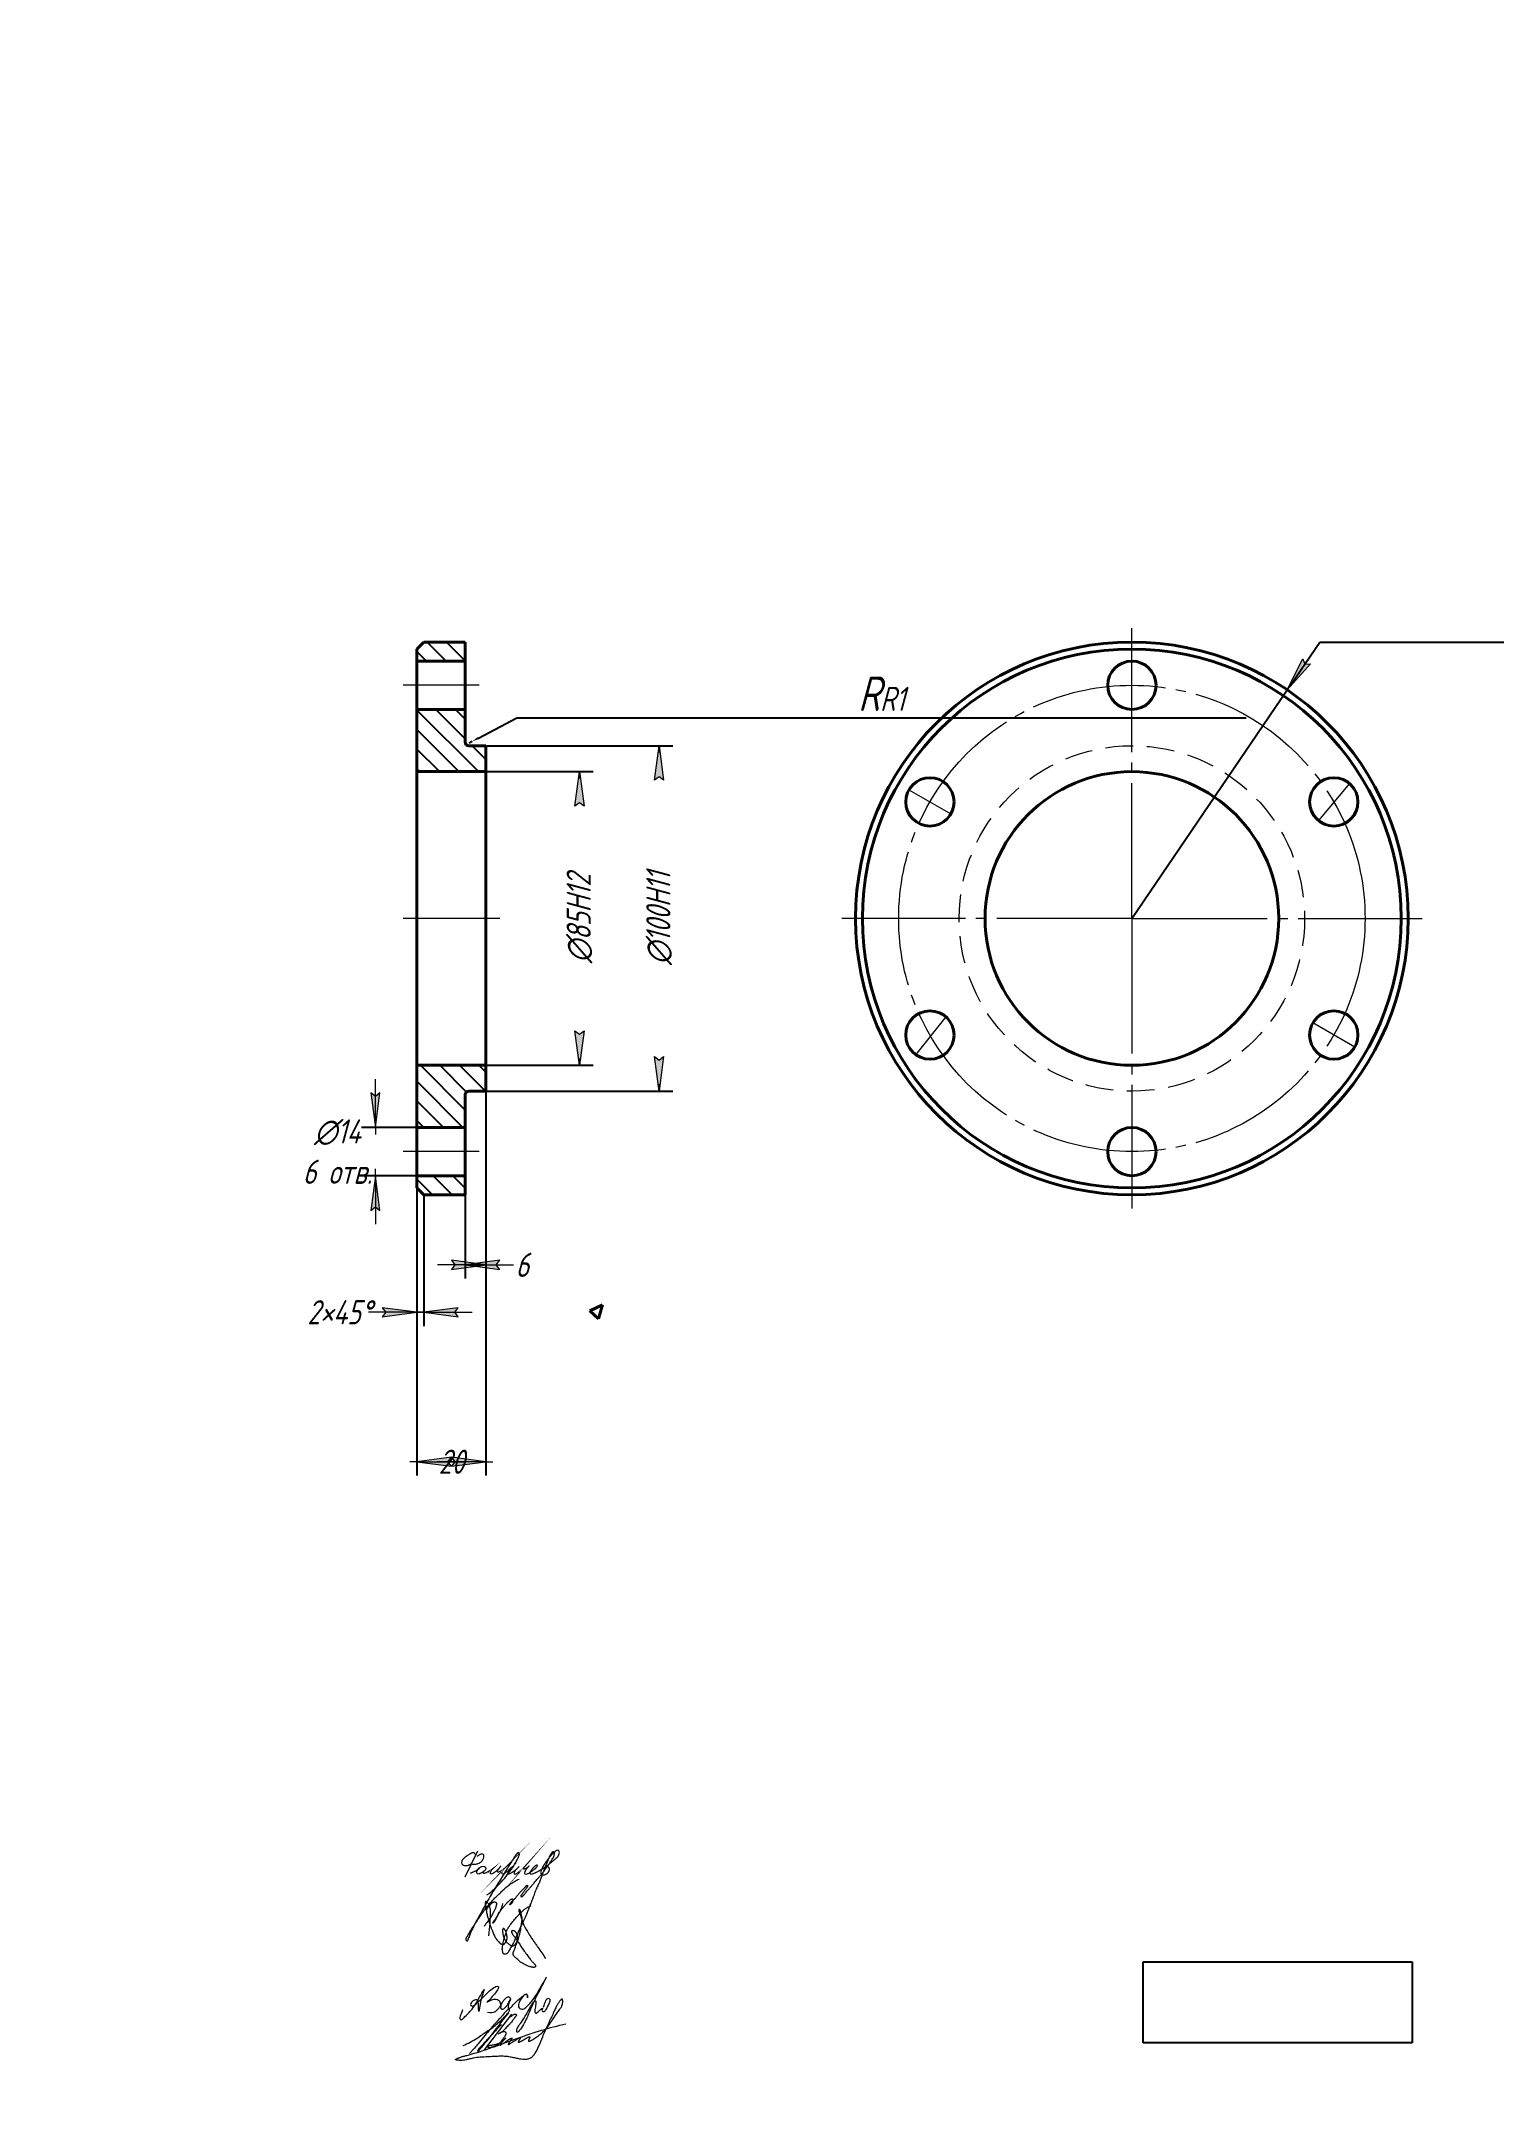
# Model space of a CAD drawing. Header units: millimetres. Extents: x 0 to 210, y 0 to 297.
import ezdxf

# ---------------------------------------------------------------- set-up
doc = ezdxf.new("R2010")
doc.units = ezdxf.units.MM
for name, pattern in [('K5LT32789', [0]), ('K5LT32790', [0]), ('K5LT32791', [0]), ('K5LT_AXLED', [24.06194496154785, 19.56194496154785, -1.5, 1.5, -1.5]), ('K5LT_BASIC', [0]), ('K5LT_DASHED', [6, 4, -2]), ('K5LT_THIN', [0])]:
    doc.linetypes.add(name, pattern=pattern)
doc.layers.add('Системный слой', color=7, linetype='Continuous')
doc.styles.add('KDIMTEXTSTYLE', font='GOST_AU.SHX', dxfattribs={"width": 0.96, "oblique": 15, "height": 5})
doc.dimstyles.new('KDIMSTYLE (0.50)', dxfattribs={"dimtxt": 5, "dimasz": 1, "dimexe": 2, "dimexo": 0.0625, "dimgap": 1, "dimtad": 1, "dimlfac": 2, "dimtxsty": 'KDIMTEXTSTYLE', "dimsah": 1, "dimcen": 0.09, "dimdle": 1, "dimadec": 0, "dimazin": 0, "dimtfac": 0.667, "dimtmove": 0, "dimatfit": 3, "dimfxl": 1, "dimtvp": 1, "dimtolj": 1, "dimtzin": 0, "dimarcsym": 0})
picture_1 = doc.add_image_def('image1.jpg', size_in_pixel=(394, 119))

msp = doc.modelspace()

# ---------------------------------------------------------------- blocks, each defined once
blk = doc.blocks.new('U0')
at = {"layer": 'Системный слой', "color": 30, "linetype": 'K5LT_AXLED', "lineweight": 18, "true_color": 0xff8000}
for q in [(157.8827896399127, 212), (115.8827896399127, 170), (199.8827896399127, 170), (157.8827896399127, 128)]:
    blk.add_line((157.8827896399127, 170), q, dxfattribs=at)
blk = doc.blocks.new('KDIMARROW_01')
at = {"layer": 'Системный слой'}
blk.add_hatch(color=0, dxfattribs=at).paths.add_polyline_path([(0, 0), (-5, 0.658262491226197), (-4.5, 5.51091059616309e-16), (-5, -0.6582624912261956)])
at = {"layer": 'Системный слой', "color": 0, "linetype": 'K5LT_THIN', "lineweight": 18}
for p, q in [((-4.5, 5.51091059616309e-16), (-5, 0.658262491226197)), ((-5, 0.658262491226197), (0, 0)), ((0, 0), (-5, -0.6582624912261956)), ((-5, -0.6582624912261956), (-4.5, 5.51091059616309e-16)), ((0, 0), (-1, 0))]:
    blk.add_line(p, q, dxfattribs=at)
blk = doc.blocks.new('KDIMARROW_02')
at = {"layer": 'Системный слой'}
blk.add_hatch(color=0, dxfattribs=at).paths.add_polyline_path([(4.5, -5.51091059616309e-16), (5, 0.6582624912261956), (0, 0), (5, -0.658262491226197)])
at = {"layer": 'Системный слой', "color": 0, "linetype": 'K5LT_THIN', "lineweight": 18}
for p, q in [((0, 0), (-1, 0)), ((5, 0.6582624912261956), (0, 0)), ((0, 0), (5, -0.658262491226197)), ((0, 0), (7, -8.572527594031472e-16)), ((4.5, -5.51091059616309e-16), (5, 0.6582624912261956)), ((5, -0.658262491226197), (4.5, -5.51091059616309e-16))]:
    blk.add_line(p, q, dxfattribs=at)
blk = doc.blocks.new('U10')
at = {"layer": 'Системный слой', "color": 5, "linetype": 'K5LT32789', "lineweight": 18, "true_color": 0x0000ff}
for points in [[(61.0090926887441, 12.05166398047842), (60.82769578864371, 11.54695411324312), (60.64794786619593, 11.04683228081748), (60.59016722542816, 10.73596236861601), (60.7239575886457, 10.6021720053987), (60.90975629107159, 10.6021720053987), (61.08460654473701, 10.77702225906387), (61.58529952187492, 11.27771523620174), (62.81938588292675, 12.51180159725379), (64.58709255601849, 15.98673550716134), (63.52444504105475, 13.38928960942812), (63.33719953058465, 11.06683203696346), (63.33719953058465, 13.20791556314796), (63.1222106119489, 13.55397453335101), (62.60943744684823, 13.44323103023595), (62.25969867484177, 13.0934922582297), (62.13824940112342, 12.77879896560944), (62.25604641255474, 12.55732354100513), (62.57479567773252, 12.55732354100513), (63.33719953058465, 13.20791556314796), (64.37936164206211, 14.25007767462546), (65.10307604161906, 14.97379207418214), (65.91612177869084, 15.50806692488362), (66.26706839377778, 15.40321267833954), (66.17878881489328, 15.10774138926942), (65.97127867341239, 14.73411900944544), (65.28801101779923, 13.92493399839728), (64.71848396292837, 13.25045050367643), (64.33053351444343, 12.98812526505495), (65.08975760099747, 13.50149917775533), (65.70072795625903, 13.61377046585255), (66.096573903268, 13.52687932047272), (66.36625482708264, 13.32701520906789), (66.48805588715405, 13.00116038456494), (66.48805588715405, 12.61447307207774), (66.24881773013685, 12.25820489898899), (66.0082514656863, 12.01763863453795), (65.63219447194516, 11.64158164079706), (65.21779770048158, 11.54716258250258), (64.63926515980677, 11.65143774777061)], [(67.98140271044714, 13.62344636246956), (67.78428954453341, 13.92578469637616), (67.47456813433678, 13.92578469637616), (67.18258133132674, 13.63379789336605), (66.85193590225678, 13.30315246429612), (66.58760387703394, 12.85001962018035), (66.47496563987795, 12.25237299905007), (66.65790842728016, 12.06943021164827), (66.97946077183936, 12.14834683873036), (67.17654617169116, 12.34543223858196), (67.40697919347046, 12.62219746479687), (67.7244387650792, 13.10589826335871), (68.0703465773854, 13.79692753096597), (67.7244387650792, 13.10589826335871), (67.60442228099303, 12.54884523963631), (67.60442228099303, 12.2244844448247), (67.68556629889177, 12.14334042692602), (67.8336278217588, 12.19499183546682), (68.50654793594866, 12.94938417623266), (69.24137334143978, 13.61608623945861), (69.61227787693596, 13.95260538703749), (70.01025565501253, 14.21536586978527), (70.19246236270186, 14.32634679622365), (70.33912751506236, 14.32634679622365), (70.41467956389653, 14.1221453660653), (70.41467956389653, 13.89574775061953), (70.41467956389653, 13.65603705665166), (70.41467956389653, 14.1221453660653), (70.33912751506236, 14.32634679622365), (70.19246236270143, 14.33566585915574), (69.61227787693596, 13.95260538703749), (69.07693741141487, 12.88806525997595), (69.07693741141487, 12.41517011801366), (69.2947885663437, 12.19731896308488), (69.60179770461761, 12.11774239332306), (69.91291378344044, 12.11774239332306), (70.16387967900228, 12.36870828888468), (70.48144448537084, 12.68627309525394), (71.50366661830132, 13.70849522818443), (73.9655958662234, 18.28175565729993), (71.50366661830132, 13.70849522818443), (70.62938355023304, 11.52391770861104), (69.95824801202843, 10.10999812162078), (69.35269189215364, 9.16056541647393), (68.95543628008193, 8.68799456002614), (68.83212137261087, 8.791656346140797), (68.83212137261087, 9.196231032228411), (69.11612310089785, 9.704473295243616), (69.6338900794692, 10.39550835366381), (70.45771933764607, 11.75717743717081), (71.29318156785403, 13.18255468763434), (71.47427470359989, 13.36364782338023), (71.61019550932062, 13.34423653470409), (71.6496211417923, 13.12228626345311), (71.57961777459249, 12.6403111270921), (71.52374194915174, 12.25560450991605), (71.44833896643337, 11.87492782371868), (71.52654538459151, 11.59466406803148), (71.68292822802843, 11.51196547108546), (71.90129420168208, 11.73033144473871), (72.3131084972045, 12.05410715196476), (72.68316567294977, 12.42416432771003), (72.44696669249814, 11.93273171663307), (72.55760249091662, 11.82209591821487), (72.72375592738072, 11.75303700605136), (72.90827208634235, 11.82215035627459), (73.1410949842797, 12.05497325421172), (73.76168931441988, 13.34857385345688), (73.68789184869472, 13.61121037511973), (73.45262774744455, 13.67571423839081), (73.14815509014383, 13.60199140121486), (72.94979721997157, 13.21495084914875), (72.80679119819904, 12.77261382609217), (72.68316567294977, 12.3902233076044)]]:
    blk.add_open_spline(points, degree=3, dxfattribs=at)
blk = doc.blocks.new('U11')
at = {"layer": 'Системный слой', "color": 5, "linetype": 'K5LT32790', "lineweight": 18, "true_color": 0x0000ff}
blk.add_open_spline([(64.83001682907805, 22.75350811388938), (64.86262898495801, 23.93051791593436), (65.15866514693923, 25.26003686425574), (65.02199590446908, 26.66538039681328), (64.94825506001585, 26.93822175856261), (64.87565436034231, 27.12060673955173), (64.79409138445354, 27.27790196730393), (64.70521502607774, 27.41796406289794), (64.61937165070667, 27.53418432823864), (64.54802791894981, 27.6204929523206), (64.4972779332413, 27.67304053617326), (64.46444904554029, 27.70133383855256), (64.44382289906723, 27.71627642520403), (64.42843652182576, 27.72548875198933), (64.41604482840793, 27.731380607175), (64.40571009591682, 27.73501333255712), (64.39687963038322, 27.73699770731253), (64.38918415242361, 27.73771357853744), (64.3823834538986, 27.73740217289048), (64.37622199096216, 27.73620627103887), (64.37047100940934, 27.73415584941861), (64.36486357195422, 27.73117545386944), (64.3593086678796, 27.72712775286954), (64.3537595761636, 27.72183026251105), (64.34820880177479, 27.71507618627672), (64.34261752683526, 27.70652968875436), (64.33696034667965, 27.69572404692005), (64.33122644774352, 27.68200290048966), (64.3254214895115, 27.6644103159837), (64.31956966464645, 27.64145956465305), (64.31371167255546, 27.61053939493846), (64.30807281457143, 27.56732226357232), (64.30320575592117, 27.50392286770014), (64.30082244152582, 27.41663370628177), (64.30167400511816, 27.3058997716839), (64.3068945692565, 27.18085086726566), (64.31874515048585, 27.04403987544694), (64.33972608884638, 26.89085859237306), (64.37653408195094, 26.6990742451317), (64.43478335937148, 26.4401433680477), (64.50948794303679, 26.05228870639331), (64.61893738913234, 25.50062158898737), (64.80530249085338, 24.80429749744067), (65.07866712897552, 24.05651706834919), (65.34017659768537, 23.35471939239852), (65.59189531926955, 22.76763913756847), (65.84250714563487, 22.34119864995617), (66.08227474663845, 22.03391060097894), (66.28887345427125, 21.81939413500314), (66.44440323357433, 21.66857114117954), (66.55601520749065, 21.58716157354061), (66.62843332823523, 21.54995198694226), (66.68239152520447, 21.53031765498017), (66.73173316000711, 21.51881876852011), (66.7810353601166, 21.51287321606361), (66.83153712862806, 21.5120556714744), (66.88244179666995, 21.51659718222319), (66.93162507848997, 21.52636436934682), (66.97716499271905, 21.54071301284839), (67.01759428708544, 21.55860667943435), (67.05308939104215, 21.57931747203696), (67.08507191747391, 21.60334357079009), (67.11715925396811, 21.63321474718336), (67.15293503295472, 21.6737587663001), (67.197085448766, 21.73415296087495), (67.2533065805436, 21.82103924748193), (67.3187060747666, 21.9338777721145), (67.37809579930854, 22.06194176004334), (67.42064900754679, 22.18833934220277), (67.44514266858364, 22.30686311660176), (67.45584737705559, 22.42510661044017), (67.45467643601708, 22.5598943214743), (67.43707869027797, 22.72681775539624), (67.39729896866594, 22.93247247386446), (67.33684453025796, 23.15475148884713), (67.26827773610374, 23.3572163823091), (67.20607858870396, 23.50623850497036), (67.14974295568513, 23.60172122040768), (67.10360753709638, 23.66534460759678), (67.06215072556131, 23.71507243424023), (67.02506386793134, 23.75394779693912), (66.99513172010195, 23.77988345696147), (66.97270134710489, 23.79521306566525), (66.9570272463205, 23.80355769887313), (66.9448138719129, 23.80841081688831), (66.93456431452766, 23.81115278051487), (66.92565161996946, 23.8123900639176), (66.91790544100407, 23.81245513544096), (66.9110811236926, 23.81163275620091), (66.9049382531, 23.81010485722257), (66.89884232646997, 23.80777822269846), (66.89254208383579, 23.80448685818374), (66.88586769007416, 23.79995883960575), (66.87884062582661, 23.79399674377751), (66.87133553195673, 23.78620995744134), (66.86318715118185, 23.77600508900028), (66.85414791323541, 23.76241589032594), (66.84398496074562, 23.7440391308746), (66.83230634716233, 23.71845416843016), (66.81945662326062, 23.68371666779339), (66.80612277780216, 23.63877984805592), (66.79409483365224, 23.58515202128368), (66.78571083653473, 23.5237463722178), (66.78265159795244, 23.45367370838508), (66.78709231015193, 23.36799787789315), (66.80368198112214, 23.25293514944966), (66.83306525407926, 23.08797006974501), (66.86966549532377, 22.87612775496967), (66.92720672246892, 22.63980568082101), (67.01057145985904, 22.41997804614763), (67.11499925151486, 22.21689433124334), (67.23941343947793, 22.02354816232386), (67.38828741449237, 21.8340979604431), (67.54999167006737, 21.66599963359673), (67.70327011668695, 21.53146997005507), (67.83714844385543, 21.43935383521003), (67.95034727230353, 21.38123564208544), (68.0482000770071, 21.34375071092424), (68.13685388760085, 21.32013869346594), (68.21565358390308, 21.30834629922347), (68.28331805065004, 21.30616090628902), (68.3404805525004, 21.31104181709193), (68.38911072699116, 21.32108915567761), (68.43130762535668, 21.33514966402149), (68.46945091122029, 21.35311249385651), (68.50699236733413, 21.37592955156856), (68.54692125725417, 21.40604404965197), (68.5916488050361, 21.44723974750414), (68.64303633575338, 21.5045177825933), (68.70183789778886, 21.58311220406841), (68.76674118748727, 21.68398349666026), (68.83049855678374, 21.80499924059131), (68.88495857010642, 21.93943302874393), (68.92614209705457, 22.08242901099322), (68.95282488172396, 22.2338428555702), (68.96499150629855, 22.39767104707462), (68.96077493658895, 22.57231184024207), (68.94059348277281, 22.74799866435464), (68.90537721857606, 22.90892303211902), (68.85894307208551, 23.04360348123618), (68.80846791278454, 23.15030121204461), (68.75744812384612, 23.23198798497685), (68.70720426682742, 23.29474946948253), (68.65717390720852, 23.34418757814944), (68.60481357353778, 23.38566349104701), (68.5488308676993, 23.42134818980699), (68.48991898410142, 23.45090512887231), (68.4323825890695, 23.47300383978424), (68.38083827217561, 23.48735231021766), (68.3381371579676, 23.49358307063233), (68.30335103884576, 23.4942549266207), (68.27359746739202, 23.49137974410758), (68.2458701925438, 23.48551235925081), (68.21910001513885, 23.4768975585994), (68.1937278752862, 23.46578605560495), (68.17110010182594, 23.45288548379759), (68.15231466039785, 23.43926198634742), (68.13755788198412, 23.42580531771128), (68.12631721288585, 23.41291629694294), (68.1180658914355, 23.40088627728787), (68.11202244880405, 23.38940475007868), (68.10752437926824, 23.37793739033077), (68.10403461400641, 23.36513587270878), (68.10176264323007, 23.35048332054143), (68.10106600073257, 23.33351257511779), (68.10235654394806, 23.3139663990757), (68.10626254790414, 23.29069892209773), (68.11385267828715, 23.26217539046036), (68.12717707940718, 23.22507717921869), (68.14982217349846, 23.17430862460503), (68.1850750038424, 23.10471637199774), (68.2316838855872, 23.01229553562055), (68.29162202431391, 22.90317479986496), (68.37382028523793, 22.77999957390492), (68.49166863197513, 22.63723682289515), (68.6633054912507, 22.43337394685236), (68.88672083730552, 22.11905504881295), (69.1708040070387, 21.66856360555502), (69.51319246225559, 21.10990745751818), (69.95728064843627, 20.51375361162383), (70.40186539929019, 19.92998008387735), (70.77433071711957, 19.41951553604477), (71.0350777950265, 19.04158570960897), (71.24685188579224, 18.84131359138684), (71.38492722236536, 18.72249095200874), (71.4675473986165, 18.63137912258858), (71.5185324667201, 18.55638260998998), (71.54944765866033, 18.49838576726665), (71.57010126978044, 18.44893446221715), (71.58209303102836, 18.40832425362089), (71.58750352566604, 18.37640657832887), (71.58867786583119, 18.35198862950639), (71.58729342913321, 18.33255540333047), (71.58413130614862, 18.31630479682087), (71.57957994366032, 18.30234619455396), (71.57378490772314, 18.2900126030392), (71.56665349078399, 18.27871492547018), (71.55787236768734, 18.26773714537686), (71.54687347549543, 18.25662520512665), (71.53289297211121, 18.24510819852472), (71.51494348204875, 18.23305098921642), (71.49156515110977, 18.22036980486914), (71.46167014301238, 18.20757083820055), (71.42529135160915, 18.19565357746691), (71.38315468263053, 18.18565370052175), (71.3351004234824, 18.17884226571837), (71.27838953174441, 18.17631017652988), (71.20764036299113, 18.18012954083926), (71.11289241279145, 18.19426921961471), (70.97510034334104, 18.22298618724054), (70.77146797347869, 18.27819608135567), (70.47503088443929, 18.38351308793349), (70.11801042227265, 18.54237145920902), (69.74337458562397, 18.72690421538519), (69.44608345401807, 18.91705716916425), (69.21025173784906, 19.11398372219261), (68.99482737758451, 19.30698697416804), (68.76427395863656, 19.51189534110068), (68.56297215838156, 19.69134659116565), (68.43901996906203, 19.8340915239136), (68.38119202109742, 19.92613242728089), (68.35365778662353, 19.98560118065296), (68.33729137697136, 20.03682296892501), (68.32732365177948, 20.08568891538138), (68.32237553490309, 20.13511428192606), (68.32243527427286, 20.18520550528282), (68.32757862633656, 20.23530124318503), (68.33868225517946, 20.2882817206885), (68.3567949368232, 20.34677995821994), (68.38678667132025, 20.4223737884526), (68.43272712093378, 20.5230444258944), (68.50160018622611, 20.67893543128895), (68.59178632802379, 20.89295051454192), (68.68363795414817, 21.17712102117648), (68.78735398725905, 21.48698835148741), (68.91404342125364, 21.82203852673203), (69.06079646090144, 22.2275768448861), (69.22604116927747, 22.74494530426102), (69.37105686957226, 23.33848869985405), (69.45789861075929, 23.89375124984562), (69.51336793547087, 24.33941179492817), (69.57728433998177, 24.68831658547506), (69.63027182624582, 24.97202623612836), (69.64059677035837, 25.20143780809784), (69.61980949447656, 25.38390434297452), (69.5835717382182, 25.55939873327202), (69.53074121313443, 25.75713180001051), (69.48128992653872, 25.9630125771408), (69.44462157827135, 26.1488002405643), (69.40789696069666, 26.287884145492), (69.37844282097407, 26.38479392020196), (69.35568832643247, 26.44789369786025), (69.33648884818086, 26.48710676225895), (69.3217032064245, 26.50968340901287), (69.31045345717766, 26.52314792518283), (69.30064030963447, 26.53239962431294), (69.29157696885837, 26.53902405454099), (69.28295898798426, 26.54373967151153), (69.27458662451114, 26.54694966202365), (69.26630357985417, 26.54888831885671), (69.25813296629917, 26.54966687370995), (69.25004494765659, 26.54940526100191), (69.24192942849254, 26.54819580928401), (69.23327266986261, 26.54601253510401), (69.22371160654417, 26.54261556230543), (69.21318567125923, 26.53771068408352), (69.20223051652003, 26.53125337924112), (69.19179529769583, 26.52361573839508), (69.18244318559755, 26.51519449364039), (69.1743367537609, 26.5061437130208), (69.16703643486557, 26.49596464850495), (69.1605495605327, 26.48434303396118), (69.15500450489779, 26.47097721165909), (69.15062693999876, 26.45577079722435), (69.14758442079012, 26.43820049896655), (69.14618483865578, 26.41743172479855), (69.1470036703398, 26.39206161697135), (69.15107824011812, 26.36034251241583), (69.15980570614607, 26.32086826126078), (69.17450984472387, 26.27217288498767), (69.19768912405124, 26.21128395050224), (69.23320833783671, 26.13540854105571), (69.28173701326129, 26.04038006424543), (69.32970347396076, 25.92006203411634), (69.37470546667932, 25.77549283458546), (69.42445601445021, 25.60323716493795), (69.49770090945205, 25.38446507550586), (69.59209571219026, 25.12031978076888), (69.68175790132098, 24.82052260363346), (69.75773684696708, 24.54210590496513), (69.85095169341187, 24.29619263820254), (69.96267647126564, 24.08627846263641), (70.09511574772174, 23.87248592667746), (70.2493367327083, 23.63258515066173), (70.42503597315053, 23.32949425583863), (70.6537276989499, 22.92750786062487), (70.94952296839008, 22.46806017278985), (71.2870821958702, 21.98501962365293), (71.61410165065664, 21.5282254375401), (72.20366068118709, 20.70199327689511), (72.66916654235408, 20.01744931368609), (73.02437989508891, 19.47126349382634)], degree=3, knots=[0, 0, 0, 0, 23.08892411003839, 25.90578379320913, 27.36849658095113, 28.57853477437289, 29.7218750749431, 30.81396087475684, 31.80518275617818, 32.5340116185717, 32.99290285232896, 33.22579348087665, 33.37704679038229, 33.48833048874886, 33.57455142486756, 33.64380518652092, 33.70122378259412, 33.75036659537633, 33.79386957008623, 33.83335544025108, 33.87214105272245, 33.91235496550996, 33.95658983186728, 34.00557035799107, 34.061357419905, 34.12646780763512, 34.20410929927907, 34.29854880647121, 34.4157438501339, 34.56455491175546, 34.75945876534566, 35.02822874118409, 35.41286378006095, 35.99717510029608, 36.72813949276635, 37.56894107973724, 38.43382537174505, 39.40133199336037, 40.578430721351, 42.23539782704537, 44.56960189155861, 48.26913254375512, 53.18771198246659, 58.58434017403594, 63.76404376679448, 67.77867569014562, 70.99814287695813, 73.36983390960212, 75.34981577454691, 76.79687388843904, 77.58132367445822, 78.02891375208497, 78.378086715233, 78.69680269722102, 79.01348919569972, 79.34337265075953, 79.67858665453129, 80.00682416916896, 80.31793205149701, 80.60647145028561, 80.86603481811044, 81.11641040457833, 81.38398339074794, 81.71835383148989, 82.1678102968112, 82.8393613365416, 83.73323474227259, 84.70542236921145, 85.58272421559701, 86.32439137188506, 87.05711592911308, 87.8907574961167, 88.94534148899339, 90.32114124951465, 91.96557055710285, 93.42636652596606, 94.48421544317516, 95.10102119904894, 95.58099742489627, 96.01314099800784, 96.36109308967781, 96.62600156797119, 96.78273890043828, 96.889142367443, 96.97113807639755, 97.038129668233, 97.09527188758723, 97.14590073358623, 97.18856061114779, 97.2287471840586, 97.26891537016509, 97.31531058982989, 97.36686141375753, 97.42565515127394, 97.49445365730666, 97.57714175019537, 97.6796234518885, 97.81191523042803, 97.98566281873885, 98.22679687241516, 98.53258681418663, 98.89778635319205, 99.29603614677359, 99.73782124223918, 100.2617239247368, 100.964229309618, 101.999780239612, 103.5254109190041, 105.1506671389526, 106.7245298989554, 108.093531563326, 109.5903133920281, 111.1953020837693, 112.7774834854757, 114.1263943636619, 115.159714159532, 115.933249703592, 116.5991051072816, 117.1966867350474, 117.716186105381, 118.1472776884506, 118.5120913932663, 118.8308284389657, 119.1120840017018, 119.3761473530127, 119.6502541760029, 119.9661844048676, 120.3484720487786, 120.8326110054183, 121.4625745633854, 122.257883948525, 123.1663167729581, 124.1218957718332, 125.0774414802364, 126.058759075695, 127.1107217357935, 128.2713802827618, 129.4555411470182, 130.5492798125666, 131.4722221457924, 132.2240763945491, 132.8428036707044, 133.3435270316868, 133.7861618193668, 134.2097331793344, 134.6419531666712, 135.07675082757, 135.4909341445828, 135.8405670411855, 136.1161996801323, 136.3290212946846, 136.5165823049759, 136.6970732021236, 136.8799095666845, 137.0632951286719, 137.2354651043024, 137.3861300135916, 137.5142614765161, 137.6235479569736, 137.7184450497249, 137.7976892899042, 137.8756507401737, 137.9579435297707, 138.0555159514176, 138.163779376122, 138.2880427438782, 138.436309489426, 138.6225163233996, 138.8620748680995, 139.2031278659684, 139.7043262486523, 140.3810974906251, 141.2189148674305, 142.1273174818552, 143.2595165690257, 144.8211407952124, 147.3177643775447, 150.7571101410823, 155.1951704424444, 160.0691713325595, 165.2244643996175, 169.4711417493419, 172.4214110687776, 174.0929247216289, 175.1382982941582, 175.9667476052343, 176.4795577137869, 176.9002722075947, 177.2447515993877, 177.5213496275962, 177.722930126645, 177.8737085289891, 177.9963222724827, 178.1014362024326, 178.1953143978301, 178.2815173063154, 178.3661181765914, 178.4549126387874, 178.5547545514223, 178.6700486309557, 178.8070744895659, 178.9752011110635, 179.1872344806044, 179.4394731118456, 179.7197270048918, 180.0295107225544, 180.3832688069577, 180.8234477103547, 181.4071105080071, 182.2468370647849, 183.5636180390767, 185.5124136486446, 188.3659008144822, 191.1693595490507, 193.6361941483106, 195.2159308876024, 197.1470862219489, 199.2692247613871, 201.224518318486, 202.3921757305919, 202.9354455009734, 203.335749427751, 203.6650385457113, 203.9804397921348, 204.3052698204951, 204.6306664143438, 204.9542103018015, 205.2842401760186, 205.68312192184, 206.1453122097258, 206.8668041367929, 207.8378621120557, 209.464316382984, 211.3873392381132, 213.6481330480264, 215.8281705148584, 218.3616311862739, 222.0463208053261, 226.400788772624, 230.2376141698672, 232.9871267002133, 235.1430689373578, 237.1452347941266, 238.6001234124407, 239.5943196481266, 240.7144690296747, 242.0868590309205, 243.5795128043555, 244.8370298052072, 245.7730677623126, 246.3794493830385, 246.8095402814596, 247.0775336538936, 247.2275167539396, 247.3339800160057, 247.4184700209773, 247.4895205515942, 247.5520115162512, 247.6092220325807, 247.6636060178384, 247.7171677520884, 247.7685920257453, 247.8207844363665, 247.8766770811286, 247.9421914551861, 248.0180825757098, 248.1024702365821, 248.1894206015074, 248.2694707678351, 248.3470721801384, 248.425636522534, 248.5128864112118, 248.6056793825818, 248.7068161418586, 248.8204129671911, 248.9522817326213, 249.1114892801304, 249.3139564207763, 249.5741553291382, 249.8978203062795, 250.3037087529917, 250.8417906157673, 251.5282721942539, 252.3812439797572, 253.3595934924577, 254.4759627763927, 255.8726873418201, 257.8510916368267, 259.9382727246121, 261.9636029003651, 263.4698826802768, 265.0464480200878, 266.5866947374772, 268.3669126827913, 270.599666274059, 273.4070816914232, 277.3730272345561, 281.2342012594908, 284.8823428619705, 288.313022516428, 301, 301, 301, 301], dxfattribs=at)
blk = doc.blocks.new('U12')
at = {"layer": 'Системный слой', "color": 5, "linetype": 'K5LT32790', "lineweight": 18, "true_color": 0x0000ff}
for points, knots in [([(64.51782044093986, 28.6540700884253), (65.38804573748685, 29.26359538429026), (66.48191463990963, 30.29673437110546), (67.66711664571572, 31.81300765635402), (68.39448933594701, 32.7677513297142), (68.82505157294719, 33.58076779446711), (69.10167690798667, 34.06872290340655), (69.19188300546415, 34.32570218626503), (69.21978038901871, 34.45795278744245), (69.23115836956154, 34.53885926113753), (69.23164993298406, 34.59005507722765), (69.22741145385768, 34.62231290618004), (69.22159972462995, 34.64441108191602), (69.21464248661988, 34.6618146660924), (69.20665222476659, 34.67634022133083), (69.19759393029544, 34.68892732803397), (69.18721247914968, 34.70023217355401), (69.17502574663278, 34.71092778872148), (69.16058103813046, 34.7211626291527), (69.1436799511179, 34.73068548617636), (69.12466087439242, 34.73894039366996), (69.10427433689651, 34.74535062533897), (69.08359629810312, 34.74949567294775), (69.06372862353246, 34.75125721997051), (69.04540103488402, 34.75083475711995), (69.02861857411078, 34.74848288064607), (69.01277429866211, 34.74431147014607), (68.9968882533174, 34.73818557045504), (68.98013709052378, 34.72955213716637), (68.96161896512079, 34.71741694983137), (68.94009809118288, 34.70003741493798), (68.91289705467656, 34.67364913927156), (68.8742896779791, 34.63020183969064), (68.81031012854018, 34.55575024544962), (68.7013643130123, 34.42156769586578), (68.52725824142618, 34.18541642008637), (68.28015750606056, 33.80032565593572), (67.94970180112863, 33.22729354989505), (67.42594770611777, 32.41486968914774), (66.62035088218633, 31.1500284557541), (65.5508856547722, 29.38493660602535), (64.37087997627634, 27.35745413134268), (63.39364881882481, 25.58862645233944), (62.7448596561854, 24.36803066687563), (62.38737617307424, 23.66039092191366), (62.19381254568717, 23.22840283606166), (62.05749949123118, 22.90138649419993), (61.9455183300779, 22.61886740806401), (61.84996554634032, 22.367888532519), (61.7796494794711, 22.17842284178775), (61.7389759913331, 22.06789150802965), (61.7147397770803, 22.01785789603281), (61.7027142007198, 21.99724133492504), (61.69367796949393, 21.98429450791443), (61.68620654536691, 21.97541255351041), (61.67972445768547, 21.96912691331312), (61.67393846139959, 21.96467644873437), (61.6686583600919, 21.96159880869888), (61.66374482596409, 21.95959768227144), (61.65908782305635, 21.95848316621252), (61.65459586062605, 21.95814039519379), (61.65018946355247, 21.95851174576035), (61.64588965258443, 21.95956442111208), (61.64175450551012, 21.96122752440073), (61.63779757303793, 21.96341362404533), (61.63382739132874, 21.96617669606997), (61.62954250857474, 21.96974301737214), (61.62464172741029, 21.97451771071641), (61.61882151321832, 21.98107275142632), (61.61173543092639, 21.99023833532473), (61.60284334214465, 22.00340340626647), (61.59162880148758, 22.02243344167917), (61.57771622892692, 22.04943821727167), (61.56222073694526, 22.08518436059236), (61.54778406124038, 22.12890143691359), (61.53704490453303, 22.17771764923438), (61.53136557336406, 22.2296015535247), (61.5312692780581, 22.28369086909137), (61.53722587997927, 22.34040963227093), (61.54983790476068, 22.39962158846541), (61.56987748871956, 22.46177598849786), (61.59920341440771, 22.52849971998967), (61.64544354438995, 22.61110788187824), (61.72544502290302, 22.73872745693978), (61.87152529620182, 22.97902717208581), (62.15945698405204, 23.43621105664366), (62.69003724731578, 24.27523464770363), (63.46846543328578, 25.46337702844903), (64.45240274817643, 26.8992792917056), (65.61515474897222, 28.16286730643253), (66.74197396324595, 29.23649171912817), (67.6562951440296, 30.06181497855724), (68.4682436908028, 30.61657427550043), (68.9676269525803, 30.84895345522415), (69.20198821315776, 30.95967883158781)], [0, 0, 0, 0, 8.550608616909479, 12.05498909731316, 15.54800864636031, 18.19112149729409, 19.49899547586825, 20.05820856276075, 20.38161509008001, 20.58967061819273, 20.71666537517187, 20.79367975743621, 20.85170144345296, 20.90072235485522, 20.94465307224176, 20.98524465825564, 21.02564223243174, 21.06834027274877, 21.11593940290885, 21.16833782892286, 21.22470724871314, 21.28305186546078, 21.34057559650208, 21.39466303008514, 21.44378103840279, 21.48828891869076, 21.53119048967674, 21.57580767080184, 21.62550805067395, 21.68308106465782, 21.75428657315771, 21.84854811100129, 21.98874998667692, 22.22341503732463, 22.64135142255019, 23.38396024610536, 24.59145537447172, 26.33319310262997, 28.72517486315826, 32.39414345489543, 38.44413720066752, 45.386804132957, 51.3366439952876, 54.75928160654442, 56.55021407149562, 57.73619828659556, 58.58106772181609, 59.41081735012408, 60.19037519759497, 60.74860237604653, 61.04454549420441, 61.13979306103076, 61.19713002219413, 61.23708949006024, 61.2671348063732, 61.29071298422787, 61.30986155532154, 61.32593719236645, 61.33991703943459, 61.35255107389896, 61.36445007752456, 61.37614187831995, 61.38811066680237, 61.40006167387295, 61.41202200248679, 61.42454207551994, 61.43906624348642, 61.45699012410813, 61.47974062644996, 61.50979512866817, 61.55047455772206, 61.60794197523685, 61.68805755052679, 61.79563498556981, 61.92221881037423, 62.05916765616627, 62.19849487994397, 62.34287054750136, 62.4951123545238, 62.65815684757621, 62.83085476293896, 63.02153046686268, 63.2457091914174, 63.59456840449479, 64.23786481718554, 65.5163435666815, 67.95744178744798, 72.25357323446096, 76.98975279678383, 81.9773654752493, 86.09099495459934, 89.56281137385866, 91.90558766368395, 94, 94, 94, 94]), ([(66.7846872519619, 27.43431026790824), (66.71506664901764, 27.00776589583685), (66.50688837354971, 26.46564536120357), (66.18885246369757, 25.80782998414745), (65.9713944243592, 25.45977660577861), (65.82190228075211, 25.17642049384719), (65.7320270151698, 24.99703548176242), (65.67865166245335, 24.89427236260676), (65.64033895402441, 24.8334533251834), (65.6064582715541, 24.78746333123584), (65.57420389283027, 24.74814218370034), (65.54139684487777, 24.71118614738259), (65.50818273686846, 24.67610288074616), (65.47793898757168, 24.64552700751403), (65.45499123655117, 24.62364706434411), (65.44008846942928, 24.6106051660326), (65.4314985586613, 24.60374829754142), (65.42604371015047, 24.59978555664392), (65.42202997553393, 24.59717004030239), (65.41882353860254, 24.59535075012471), (65.41611964352856, 24.59409115214581), (65.41377592567804, 24.59331777517914), (65.41174354120129, 24.59303431104988), (65.40995165705895, 24.59335295967807), (65.40861317593692, 24.59453062352006), (65.40798429316679, 24.59637242756801), (65.40786819084823, 24.59867135209319), (65.40814553019638, 24.60148688831217), (65.40879039202873, 24.60480552983475), (65.40979118829095, 24.60867851069636), (65.41121700855896, 24.61333838170648), (65.41332032606562, 24.61945282316023), (65.41661403290581, 24.62818483395139), (65.42207220917177, 24.64165522926592), (65.43013357449601, 24.66072266430942), (65.44045390637672, 24.6858755437006), (65.45238997190269, 24.71546243525628), (65.46662109498048, 24.75040437635826), (65.48406029404812, 24.79008468233957), (65.50859194337187, 24.83567951898448), (65.54177479008894, 24.88562758945318), (65.58614110303824, 24.94545690735538), (65.64650588015306, 25.0231537396389), (65.73370229006274, 25.14345339333579), (65.8487929077828, 25.31684925412193), (65.9789480897724, 25.53413054480276), (66.10431376823676, 25.75980011727222), (66.23360821424093, 25.99038512134206), (66.38507496371517, 26.24338612156589), (66.57361387126757, 26.51139194686371), (66.7764040041948, 26.75076347221056), (66.95252560398443, 26.95926983354877), (67.13951683039573, 27.18103519618359), (67.36023915729199, 27.43691883316816), (67.6152604664617, 27.68972268719867), (67.81042054948357, 27.8768952427551), (67.93508595064542, 27.97558253388792), (68.0009117186834, 28.0146445314858), (68.05011330440678, 28.03893732156314), (68.0984728245484, 28.05867221432806), (68.14313152771867, 28.07272070576349), (68.17959542033171, 28.08034573320185), (68.20642222221691, 28.08299394751742), (68.22576013813352, 28.08279803370658), (68.24056828779027, 28.0809718239484), (68.25241026611778, 28.07804731477904), (68.26211350105561, 28.0742951123465), (68.27018871920215, 28.06985531959251), (68.27692841315093, 28.06482312610322), (68.28257630147019, 28.05922089047684), (68.28734684988119, 28.05298211727771), (68.29153954052748, 28.04584537480005), (68.29528738268897, 28.03742942560828), (68.29859929021114, 28.02725150306614), (68.301375531648, 28.01472921073233), (68.30343469424056, 27.99890920044621), (68.30443351811607, 27.97794921456497), (68.30359383126113, 27.94879772217993), (68.29964629014191, 27.90856625145369), (68.29198717489396, 27.85762801196981), (68.28249815995194, 27.79933202369588), (68.2701693844064, 27.74065128128873), (68.25358476245368, 27.68642870852901), (68.23250929340568, 27.63806039833932), (68.20498943962677, 27.59062984942608), (68.17014303400566, 27.54040279667305), (68.12865541475276, 27.48743336608274), (68.0882453505893, 27.43692818764174), (68.05080152018799, 27.39500333261137), (68.0190891348515, 27.36324720389686), (67.99038082405538, 27.33652915262496), (67.96315946553547, 27.31247721983411), (67.93669188214089, 27.29032572280909), (67.91469475367715, 27.27323540749759), (67.89879089616198, 27.26206858203423), (67.88880441804984, 27.25580912816437), (67.88220242474303, 27.25215141786117), (67.87739218847064, 27.24985083884491), (67.87369316306602, 27.24838548019602), (67.87072626236119, 27.24748260245659), (67.86822968242417, 27.24699430760336), (67.86606121658818, 27.2468718093771), (67.86415940656784, 27.2471334684478), (67.86253629462674, 27.24784362618442), (67.86128453373608, 27.24905778345615), (67.86047778729925, 27.25070704965296), (67.86004555917287, 27.2527019548036), (67.85993516961477, 27.2550353300557), (67.86012213781245, 27.2577186800755), (67.86060856299777, 27.26082531926426), (67.86144391276923, 27.26452110738418), (67.86274571780137, 27.2690850569353), (67.86470994874203, 27.27489529966331), (67.86765580964487, 27.28252106275349), (67.87219431730212, 27.29304278772619), (67.87941029666742, 27.30822639834497), (67.88991706919033, 27.32848849979447), (67.90300725460011, 27.35203450484076), (67.9167297032668, 27.37546617601583), (67.93022102033942, 27.39755166967407), (67.94525051911613, 27.42148889241918), (67.96530545151339, 27.45357341102232), (67.99173209722557, 27.50126021618522), (68.02482670345996, 27.56324013492568), (68.06973088056986, 27.6334867391557), (68.12953147647542, 27.70640646837509), (68.21228024034465, 27.78979746206366), (68.3224278336641, 27.88495133867903), (68.45929858349146, 28.0011429339832), (68.58740054895216, 28.13706651659416), (68.7082419294112, 28.28183410044062), (68.8203762864246, 28.4187876569874), (68.94453125144382, 28.56373893396082), (69.07298725505326, 28.71644751768883), (69.20079734950696, 28.88433674035312), (69.33208623590336, 29.05433119048425), (69.49696424064358, 29.22828259244585), (69.68291446603149, 29.39938794124737), (69.8613752935881, 29.56593758946471), (69.98853536373156, 29.70047669558809), (70.07613540746249, 29.79929822085273), (70.13657909413882, 29.86723946540789), (70.18872339372297, 29.92512317906875), (70.23258240964296, 29.97308967985916), (70.26851735725398, 30.00867811166444), (70.2950012382712, 30.03106076519811), (70.3128713845918, 30.04351842580954), (70.32524507582693, 30.05051312598155), (70.33481880982859, 30.05471543340352), (70.34268869346587, 30.0571719167215), (70.34937264551353, 30.05838899747405), (70.35518692545624, 30.0586588784295), (70.36034573195636, 30.05815581961082), (70.36500241688215, 30.05697807281948), (70.36912512242358, 30.05522982442665), (70.37277081936199, 30.05302259411539), (70.37601815159704, 30.05043361125408), (70.37918693897907, 30.04725780956994), (70.38241064532042, 30.04327199075374), (70.38576266288096, 30.03817046543003), (70.38920961029591, 30.03170651997183), (70.39274539574248, 30.023450336249), (70.39633645155587, 30.01276033375905), (70.39988051843757, 29.99865826173018), (70.40303071652298, 29.98010055978338), (70.4050174768411, 29.95742755614324), (70.40514471353973, 29.93237015297336), (70.40298637425424, 29.90731447165521), (70.39844563336675, 29.88282832817129), (70.39131335721993, 29.85808502229136), (70.38062262346955, 29.83141691573479), (70.3645930996752, 29.80081572999347), (70.33892798516884, 29.76154948406037), (70.2958492150254, 29.704458286262), (70.23171487498153, 29.61966689022981), (70.14280970170984, 29.50669296667255), (70.0366260714301, 29.37089407124188), (69.93599601655146, 29.21528670343847), (69.83924613593535, 29.06149707606397), (69.73542386892755, 28.94174084286658), (69.65838461146654, 28.83806457607778), (69.6005953927509, 28.75568197100955), (69.54729465372435, 28.69442795233803), (69.50176706790309, 28.65075784555444), (69.47180557832863, 28.61582798904416), (69.45505144366348, 28.58928276280076), (69.44580649528987, 28.56896628719539), (69.4403616994167, 28.55145172747424), (69.43732402153377, 28.53511405450237), (69.43612664082167, 28.51905605377976), (69.43649078454605, 28.50246003982045), (69.43851228144321, 28.48541775181778), (69.44215536136673, 28.46907001430512), (69.44696939806181, 28.45479638555651), (69.45232301619228, 28.44325231970862), (69.45778734453623, 28.43424624110972), (69.46317811647572, 28.4272896778723), (69.46851514615393, 28.42185334130184), (69.47399126099909, 28.41751216934384), (69.47988561700248, 28.41393272492289), (69.48643576881878, 28.4110086646065), (69.49378590741657, 28.40878597107692), (69.50204523001008, 28.40735435464083), (69.5114081500729, 28.4068272426891), (69.52219566466202, 28.40738479949431), (69.53487538094626, 28.40932414662026), (69.55018686824633, 28.41314366296271), (69.56948435402742, 28.41976577029763), (69.59482215631755, 28.4308303831518), (69.62788362426409, 28.4483506721829), (69.66841788834655, 28.47318897473528), (69.71524241875102, 28.50466304782998), (69.76605532591424, 28.54320784430368), (69.82120648196307, 28.59133305409736), (69.88393268302691, 28.65560008479281), (69.96193122298011, 28.75040627417619), (70.06999239732562, 28.89470310841378), (70.22728164895895, 29.10171015975826), (70.453458466562, 29.35414794666778), (70.74619996865928, 29.66269325607911), (71.06179467784347, 30.03054150657252), (71.40304024951483, 30.44973715602009), (71.73928059650876, 30.86083072374166), (72.08720631112823, 31.25517755269271), (72.43088287103123, 31.64703563347925), (72.77665519339371, 32.07387016426506), (73.0972655964813, 32.54150724381682), (73.4145803515468, 33.00088984968684), (73.72825368586825, 33.41811456864826), (73.97238510532988, 33.78505352721308), (74.14513456342482, 34.05109781920433), (74.22754720382736, 34.23539932254357), (74.26141829456265, 34.35845676322509), (74.28073168437899, 34.45732017634379), (74.29390288437203, 34.53587716210751), (74.30343984074551, 34.59340783410266), (74.30840652773433, 34.63893986267524), (74.3091919356532, 34.679172200945), (74.30533799338485, 34.71504488902247), (74.29834352130878, 34.74449712279574), (74.28919216409305, 34.76960332689211), (74.27777700626645, 34.7929584588546), (74.26425632583401, 34.81464704897698), (74.2492278625753, 34.83384649402791), (74.23371220527412, 34.84970828262234), (74.2184969267123, 34.86210063564707), (74.20395917684226, 34.87138325700519), (74.1901485951754, 34.87808231656868), (74.17670235463126, 34.88270583166039), (74.16303395834106, 34.88565757501246), (74.14836568995625, 34.8871377469537), (74.13219222554443, 34.88697577238943), (74.11409011000823, 34.88483470367819), (74.09363476155417, 34.88023060041593), (74.07011187649962, 34.87240453579199), (74.04266073361345, 34.86021600899008), (74.01113301793706, 34.84248301737335), (73.97699785534454, 34.81896804694057), (73.94162224222555, 34.78982015066404), (73.90568318315691, 34.75424792153279), (73.86719160320115, 34.70823311783184), (73.82952116558664, 34.65341180029549), (73.78672167940626, 34.5811029584722), (73.73368426257767, 34.4850313308375), (73.64909608230928, 34.33635624928124), (73.53345226987085, 34.11900088121592), (73.40950222884788, 33.82963949218438), (73.283601418087, 33.49572438393218), (73.15397609791938, 33.15186793716961), (73.0029839167012, 32.79109485989841), (72.83346134342588, 32.39840820224012), (72.67001231595847, 31.96497159003096), (72.50964839249372, 31.50664570745093), (72.33972809276855, 31.02715790746902), (72.14169418207094, 30.50866092258727), (71.88744339608392, 29.95515189776151), (71.6285100492203, 29.42114514096832), (71.44264660118213, 28.94476999054524), (71.32477770135355, 28.61889227019032), (71.25757199903725, 28.43068110354844), (71.21560758947558, 28.31332482919825), (71.16078682101002, 28.16058621884468), (71.06262525634946, 27.89129533183942), (70.90937692349983, 27.49768286545446), (70.70302992356741, 27.00268331398883), (70.47793205756318, 26.43316879646844), (70.22088952577508, 25.75840429380239), (69.8815440893178, 24.99125570355463), (69.43975220345698, 24.11487648502677), (69.00342160562599, 23.15535224427984), (68.5905408655619, 22.1865729462634), (68.20721243764189, 21.35982640243131), (67.84162876993017, 20.81162637513862), (67.67036144312738, 20.46185839977952), (67.55925820798026, 20.30236758648249), (67.4876344910386, 20.22926544774671), (67.43456388899385, 20.18730761915904), (67.38275364025614, 20.15499086068664), (67.32840494551324, 20.12853830466165), (67.27017752601088, 20.10739955471891), (67.20920145435461, 20.092195641541), (67.14867632852844, 20.0835006778151), (67.09363115995647, 20.08065030904132), (67.04848535261425, 20.08322904917389), (67.01435421506518, 20.08932337325345), (66.989071934231, 20.09703222649645), (66.96957310213368, 20.10559372998156), (66.953585177483, 20.11500542406804), (66.9397145626051, 20.12565760493382), (66.92676728387674, 20.13819878722416), (66.91410607872882, 20.153493396854), (66.90140573827993, 20.17264443195364), (66.88836855111583, 20.19735919228771), (66.87461644167034, 20.23066772543535), (66.85934209435193, 20.27879715970045), (66.84198393045365, 20.35000594823629), (66.81766717574133, 20.45076835794288), (66.78803005244507, 20.57426746229845), (66.7641962241006, 20.70805762724609), (66.75706488854418, 20.84002157873297), (66.7665008013613, 20.97948374556748), (66.7912107168757, 21.14354915541199), (66.8316881642744, 21.35017310523494), (66.87775992297821, 21.62733461068467), (66.9354139165322, 21.98296371493413), (67.02741915776312, 22.38914606244683), (67.15234858561062, 22.76024632232173), (67.25764359499068, 23.06274363359989), (67.33853122271258, 23.30599124840589), (67.42165202381972, 23.53116655176126), (67.53244486163267, 23.76492692891344), (67.69617748490988, 24.02743688869165), (67.95170575940053, 24.37620783707891), (68.30771408930876, 24.84446340253251), (68.8001220262028, 25.4010580068614), (69.30781673481073, 25.95888846290913), (69.78008248284813, 26.42186800345172), (70.13798748065165, 26.71714062768356), (70.411285701364, 26.87628471020386), (70.66011622696195, 26.98051515589108), (70.83645855302885, 27.03750117784452), (70.94389845079176, 27.07212269009952)], [0, 0, 0, 0, 9.05012872705892, 12.27523955615502, 15.45899986464831, 17.73483988954849, 19.05741326790075, 19.7108414674711, 20.18625624796493, 20.5782552686495, 20.92015558141624, 21.26322820190859, 21.62482865825904, 21.94340184840314, 22.17414311605756, 22.29628959118215, 22.36275980440909, 22.40689436236537, 22.4390567453203, 22.46419391743622, 22.48492183865863, 22.50216622969817, 22.51626151636768, 22.52813273998885, 22.53944741467791, 22.5522415096399, 22.56817047852566, 22.58805267039454, 22.61198677781667, 22.63974096856495, 22.67274404928946, 22.71519234590006, 22.77668725643035, 22.87041018465875, 23.02304422812403, 23.21520040999722, 23.44630770354593, 23.6988530852062, 24.01440602227395, 24.36406655485286, 24.79380696920886, 25.28351990132807, 25.94162552114996, 26.87792467942779, 28.42996457524314, 30.34865718411363, 32.24077333289403, 33.89839883521643, 35.94836723450208, 38.48558270273472, 40.82530402486174, 42.59187029456275, 44.26724396181142, 46.97004676078387, 49.7480096312128, 51.86374390765778, 52.70147057395712, 53.10491050118355, 53.48302850596736, 53.86297235156056, 54.21017827344965, 54.47316286510871, 54.65060737536394, 54.78015129451817, 54.88201528901642, 54.96597005374313, 55.03789173846411, 55.10177399278683, 55.16057658349273, 55.21548886919894, 55.26973314979212, 55.32649975842308, 55.39043673965826, 55.46450655651031, 55.55284803126975, 55.66175245880736, 55.80204478182547, 55.99689564905083, 56.27898183702862, 56.6577708048305, 57.08785207877154, 57.53005859936763, 57.92699945641592, 58.28653955085408, 58.64516112727835, 59.08688676787481, 59.58041217879209, 60.07014470780373, 60.45680762318491, 60.77032110529868, 61.02050180294312, 61.28743407698452, 61.53971113159886, 61.7514654557824, 61.87728760431949, 61.95117424896657, 62.00101868558919, 62.03708294951244, 62.06404711067225, 62.08522161978857, 62.10269089977169, 62.11781590588129, 62.13103482606565, 62.14301086537011, 62.15470842207601, 62.16718779938194, 62.18133260377456, 62.19768838804892, 62.21651047582708, 62.23822244567693, 62.26423617504585, 62.29672551983947, 62.33871119230131, 62.39411227923593, 62.46984758680305, 62.58138620225105, 62.75014357523848, 62.95323414059891, 63.15197524181549, 63.32530154156674, 63.50142438325815, 63.75069795927278, 64.12670280789305, 64.65573207369606, 65.23926817019948, 65.88865201598246, 66.64993334951879, 67.72476750786576, 68.97093417500743, 70.45053253842603, 71.67377078741448, 72.96567384588595, 74.1997340619661, 75.71660845934763, 77.19149050583474, 78.66939798406948, 80.26360153468625, 82.25999454740558, 84.02270038045882, 85.43108792216803, 86.18003115295346, 86.82002040469867, 87.35735353778296, 87.8303388665853, 88.19668246149355, 88.42781375051858, 88.56388518222633, 88.65750948544428, 88.7284507566438, 88.78495725216258, 88.83175897969517, 88.87197622634159, 88.90786180013019, 88.94116407268966, 88.9733329337326, 89.0023634587493, 89.03113883856201, 89.0611291635479, 89.09720439826435, 89.13954440989755, 89.19023909041896, 89.25218224785506, 89.32958155541064, 89.42887405502107, 89.55988928673129, 89.72789317996417, 89.91043182872136, 90.08993016749905, 90.25982101457522, 90.43717571041851, 90.63451247886547, 90.86741053725858, 91.1677569895262, 91.62701426685199, 92.38208765223597, 93.41996633197857, 94.6724539230234, 96.0309145764726, 97.34437741350916, 98.51233320135161, 99.38253328273036, 100.0801461935074, 100.6427610992905, 101.0985233420443, 101.4165677639696, 101.6144519997649, 101.7614105848416, 101.8881309191481, 102.0020412559431, 102.1126415582708, 102.228684820584, 102.3531615957218, 102.475541815624, 102.5827981262551, 102.6716198956193, 102.7445525371063, 102.805472551343, 102.8576433943024, 102.9055376228328, 102.9531372109006, 103.003347830315, 103.0570770661989, 103.1153795993567, 103.1804985535898, 103.2553155788729, 103.3437868339896, 103.4517993114647, 103.5891588213478, 103.7754729001166, 104.0368792940556, 104.3810715980856, 104.7820315610841, 105.2315653256866, 105.7311852371977, 106.3311134668966, 107.1316613086741, 108.3295162024274, 110.1501944576099, 112.6368770089815, 115.5016706819846, 119.1609639243044, 122.8986311830983, 126.9529614641391, 130.409085851725, 134.0371742423348, 137.9942750420576, 142.0359458618766, 146.0410272841487, 149.822244934, 153.0854334391033, 155.3859964358748, 156.523495266855, 157.3449610534504, 158.0844729286764, 158.6564077758827, 159.032405044117, 159.3195525896096, 159.6259297156317, 159.8825850348252, 160.0817570271792, 160.2656543207297, 160.4475605853473, 160.6314395822952, 160.8060205271579, 160.9629927969825, 161.1004705553291, 161.2207920624985, 161.3275594533166, 161.4248565281142, 161.5212763884442, 161.6231531254575, 161.7365036311971, 161.8632119976283, 162.0085677928639, 162.1798886219923, 162.3875142480697, 162.6438456500754, 162.9450066208917, 163.2643583573538, 163.61350022819, 164.0147720610479, 164.5332062289935, 165.0206178827491, 165.7940642485327, 166.8577939471838, 168.6440101278764, 171.0067375262292, 173.5173666217644, 176.2046187581104, 178.7899131151936, 181.8007294698925, 185.2640526564619, 188.5988322029536, 192.0867565083241, 196.0399807451853, 200.3514407904697, 204.9831202778389, 208.6067960262308, 211.1740857928719, 212.324149333518, 212.8401519156242, 213.8141591804749, 215.7616497486333, 218.9115165399334, 222.7603159190186, 227.1212833222791, 231.8830713747282, 238.0542570919298, 244.8790787961007, 252.6709923865059, 260.3723270141881, 267.2067683096124, 271.9104723604818, 274.2948250566257, 275.4424314622102, 276.0074310177879, 276.4564925667717, 276.8725366650021, 277.298483268373, 277.7345383026035, 278.1823487294254, 278.6272356581845, 279.0278106070721, 279.3479157869561, 279.5828460028205, 279.7605391796398, 279.9065420304664, 280.032940598534, 280.1525772399198, 280.2761794426715, 280.4139889783416, 280.5723544798611, 280.7621016772766, 281.0049842294069, 281.3347006558124, 281.830666104134, 282.5570331697736, 283.5307030461261, 284.521091298472, 285.4299663944341, 286.3230754239653, 287.4773404942414, 288.9422162208973, 290.7830067797826, 293.4282292188776, 296.5745695881209, 299.5863310309695, 301.7179183440625, 303.3596126842459, 305.0164137637091, 306.7997510215591, 308.8273268261249, 311.5602812320362, 315.9559263312703, 321.2845959131998, 327.2905780970613, 331.9291654806121, 335.2943715999311, 337.0765402962691, 338.608553885945, 341, 341, 341, 341]), ([(64.4982835383096, 26.55689408614376), (64.67591636597429, 26.82563333654284), (64.87887411116137, 27.17495282603764), (65.20833771273536, 27.46822028731202), (65.33160025804281, 27.55275965114095), (65.42899954257672, 27.60643824754658), (65.50484686135219, 27.63894854187657), (65.56238373701511, 27.65532094217727), (65.60653303357363, 27.66199533785004), (65.64230740109659, 27.66298646189148), (65.67343944411857, 27.66015160845458), (65.70205590942987, 27.6540861696881), (65.72992496607623, 27.64486554284983), (65.75788581716063, 27.63226695017434), (65.78575361750822, 27.61604168764015), (65.81247247724846, 27.59648365834499), (65.8368319878338, 27.57433236778922), (65.85785005816253, 27.55059647757028), (65.87513620563509, 27.5261371620106), (65.88890632904892, 27.50096070655661), (65.89984645332177, 27.47422710967686), (65.90850026902723, 27.44435421423441), (65.9147210505025, 27.4096329254686), (65.91790155887645, 27.36765647269752), (65.91674536391844, 27.31498613092501), (65.90890098405517, 27.24593227021302), (65.89176765234404, 27.15354955971878), (65.86011591170181, 27.02840096283578), (65.8005517531816, 26.85545576933927), (65.68927270444031, 26.59897985512717), (65.51334816473455, 26.21965381460191), (65.2673619823706, 25.750868083207), (64.97296242437419, 25.28401209082355), (64.68315330002997, 24.88021356795389), (64.40615110550699, 24.49052057141972), (64.22250219345007, 24.23135170859729), (64.12083057967507, 24.08782267976829)], [0, 0, 0, 0, 6.031326711805664, 7.224988356314289, 8.103691365475113, 8.779791160169411, 9.271523189246412, 9.62061493281614, 9.879084816649868, 10.0922323249949, 10.27851055553696, 10.45374867179695, 10.63011067106745, 10.81839359798904, 11.01782931148539, 11.22320082439538, 11.42737411646699, 11.62332177715271, 11.80622667181389, 11.97807653243036, 12.1509544438802, 12.33746838925695, 12.55008708642841, 12.79977093381808, 13.11189234375645, 13.51938577668283, 14.07889547329571, 14.84210710901935, 15.89584896235619, 17.4450776018355, 19.99089296003002, 23.60108786322042, 27.19029875053633, 30.1472191862028, 32.75904809202703, 36, 36, 36, 36])]:
    blk.add_open_spline(points, degree=3, knots=knots, dxfattribs=at)
blk = doc.blocks.new('U13')
at = {"layer": 'Системный слой', "color": 5, "linetype": 'K5LT32790', "lineweight": 18, "true_color": 0x0000ff}
blk.add_line((68.10629949588137, 11.42203230959487), (64.13829330856284, 6.219441096134716), dxfattribs=at)
for points, knots in [([(67.35340965460587, 10.43489219740692), (67.53417545988506, 10.66353659288288), (67.7899163844305, 10.94737603207574), (68.15781554723388, 11.20199322159476), (68.33080057698706, 11.30669013157646), (68.4510130747993, 11.38004825769588), (68.52858671561457, 11.41132157842307), (68.572216529417, 11.42184689081142), (68.60396015165631, 11.42528750706498), (68.63098879159934, 11.42483313800889), (68.65522702043192, 11.42143008277861), (68.67767291408461, 11.41550839536345), (68.69887958746364, 11.4072940227349), (68.71927013141324, 11.39694681747943), (68.73812302171632, 11.3848803698605), (68.75435890192513, 11.37195497073478), (68.7671960811631, 11.35929345774534), (68.7766273305147, 11.34774266181665), (68.78353537660321, 11.33711123392283), (68.78878614973952, 11.32676407155913), (68.793064205012, 11.31535967831957), (68.79612370885508, 11.30263239137193), (68.79763723310569, 11.28849245494968), (68.7973591088662, 11.27318812181653), (68.79504449176002, 11.25632324228857), (68.79026656003427, 11.23734882522345), (68.78231274313006, 11.21544598691173), (68.76993532849534, 11.18923700586475), (68.75074646467795, 11.15615715482167), (68.72013843154174, 11.11156208854931), (68.67158162831248, 11.04964039786552), (68.60238201916098, 10.96632770401791), (68.51807858294526, 10.85677641575188), (68.4197646574352, 10.72072303853875), (68.30596431555165, 10.55350878477972), (68.16336848569031, 10.34818832289758), (67.95990630973678, 10.10363239995266), (67.71609054522897, 9.845143028822406), (67.46305423233709, 9.589256351112653), (67.25933107175304, 9.380252851634708), (67.09213313104762, 9.207079492671), (66.97088998334914, 9.074838963758395), (66.86770345789648, 8.967030179216351), (66.78603675066653, 8.895333106293918), (66.71680965787995, 8.841865159765518), (66.65330375702271, 8.797171208872044), (66.58338403818628, 8.751687462876305), (66.50377130484279, 8.703487828270823), (66.41952047862972, 8.655117463643137), (66.34657654961707, 8.615196527603104), (66.29422675978326, 8.587806666106275), (66.26217490465896, 8.571729064357498), (66.24214951941518, 8.562082120143458), (66.22828047880107, 8.555689203625349), (66.21825803885396, 8.551304755510586), (66.21090359297078, 8.548287367506816), (66.20547647508266, 8.546242803243047), (66.2014896740481, 8.544901603132075), (66.19857134474712, 8.544081591026526), (66.19648374087335, 8.543636101188753), (66.19497269434142, 8.543480284321987), (66.19393627985838, 8.54353139732035), (66.19311300476059, 8.543851932988616), (66.19287519786349, 8.544661606255517), (66.19323201336461, 8.545531709420544), (66.19386404478952, 8.546563799143541), (66.19494700963558, 8.547852216561694), (66.19645325965797, 8.549411849831387), (66.19842551083899, 8.551238156719563), (66.2008250815711, 8.553309141701988), (66.2037487519358, 8.555704777066836), (66.20740325870304, 8.558580990304336), (66.21211943288304, 8.562167580297654), (66.21830481125076, 8.566733001210821), (66.22653377227024, 8.572647933450071), (66.23774717282502, 8.58051848842399), (66.25337909802239, 8.591253264142296), (66.27633164354462, 8.606700637501035), (66.31207292523003, 8.630291931744608), (66.36385302361876, 8.663832651868262), (66.43223815529159, 8.70728431502684), (66.51191215263977, 8.755159850629042), (66.5998419395955, 8.802050061743131), (66.69167068245503, 8.841426788063046), (66.78349166797787, 8.869381616381844), (66.87048073626362, 8.886092893813952), (66.94863662852204, 8.894995154905217), (67.01677584551584, 8.897060008961176), (67.07137912589432, 8.892653802236424), (67.11264557858973, 8.884045712382743), (67.14285396901604, 8.873718954829542), (67.16610621592535, 8.862443263428531), (67.18484888651423, 8.85034570695052), (67.20047348496935, 8.837344062649521), (67.21416802476043, 8.82284424241223), (67.22685380525095, 8.806076379299014), (67.23889309138104, 8.786105772257798), (67.25020154839287, 8.762109571927112), (67.26042050571994, 8.733286686736648), (67.26889410735717, 8.69906425906575), (67.2745963691488, 8.660190475664763), (67.27672926903243, 8.618081300573635), (67.27468039254447, 8.573953148438619), (67.26774001868272, 8.527002499708829), (67.25460600169832, 8.475458313181377), (67.23281004969418, 8.416423307187387), (67.19795021618133, 8.345224222047307), (67.14011327945992, 8.25048686836314), (67.04655589376986, 8.117413990846757), (66.91487271253156, 7.917561076866406), (66.74509217030915, 7.662999302884486), (66.53969505236219, 7.394363085290536), (66.32723837372298, 7.171930665631976), (66.13201318306814, 7.012010070871924), (65.95868437260748, 6.902102195429194), (65.7726370837427, 6.81337596625778), (65.5588569737418, 6.732289023033729), (65.3327585543769, 6.654071718324388), (65.14932598382681, 6.577347776195808), (65.01937516334254, 6.545413044846129), (64.94274268741086, 6.539599835450218), (64.89185975542398, 6.542006598665211), (64.84857386677936, 6.548852178232778), (64.80499123453707, 6.560429430925069), (64.7592217520594, 6.576941725389105), (64.71321736351155, 6.597654544382436), (64.67460032888064, 6.618054630819671), (64.64546394416416, 6.635252058124223), (64.62422351778797, 6.648848312861844), (64.60523643959084, 6.662109807079759), (64.58713133307478, 6.676339466388413), (64.57124455521269, 6.691275947287664), (64.55958061839436, 6.705397837015028), (64.5522095929089, 6.718094997719732), (64.54842094388579, 6.729746625555521), (64.54781008065034, 6.740633640412454), (64.5501619515264, 6.750913111386325), (64.55538219397238, 6.760740556037973), (64.56360761838653, 6.770355119581467), (64.57530206868134, 6.780013654354832), (64.59124473438422, 6.789929711102786), (64.61252862798946, 6.800279955550536), (64.64061839572881, 6.811232358899844), (64.67747396329939, 6.82298239555783), (64.7257648748303, 6.835801486362499), (64.78924046385593, 6.85011742074667), (64.87341153891575, 6.866670555748442), (64.98692465672423, 6.886858125630425), (65.14450251401009, 6.913576919850442), (65.36595834191267, 6.952271788603696), (65.65850926794174, 7.011073469846991), (65.9919853569258, 7.097768089990467), (66.31131988620304, 7.212541855890862), (66.56819988407256, 7.340279115813274), (66.75941487985945, 7.46647111451793), (66.90151296011113, 7.576649940853656), (67.00894599467594, 7.669908410098515), (67.08479895154352, 7.741407995146631), (67.1362691755214, 7.793017356114319), (67.17083593816288, 7.82939584748695), (67.19500366870463, 7.855917646069969), (67.21227610569431, 7.875629956757933), (67.22474138881381, 7.89042325764126), (67.23375423409978, 7.901572469559284), (67.24023109709269, 7.909964246625208), (67.24483456908405, 7.916266463398841), (67.24802105746305, 7.920938451816909), (67.2501714891998, 7.924395031604632), (67.25150210462127, 7.926846036699573), (67.25228889111088, 7.928628763511909), (67.25258711660084, 7.929778808183784), (67.25262461598255, 7.930694640936196), (67.25202797016621, 7.931175814099646), (67.25118561353078, 7.931036491140674), (67.25012468870928, 7.930656448059466), (67.24848363736622, 7.929734433026084), (67.24607033511468, 7.928118856541715), (67.24248610269944, 7.925374369203695), (67.23750397401281, 7.921239601217906), (67.23074288924118, 7.915280813097269), (67.22179819204192, 7.907051758777982), (67.21004957207816, 7.895872633085077), (67.19469481946851, 7.880862668314364), (67.17461344392778, 7.860782278123025), (67.14818986547202, 7.833833595098326), (67.11287933682551, 7.797166648340863), (67.0640153230978, 7.745531095538297), (66.99353168536803, 7.669650597524679), (66.89160812037696, 7.557438512711627), (66.76831747130828, 7.417518195898737), (66.64679639112019, 7.273337282703068), (66.55835798672511, 7.161925745165803), (66.50510236342853, 7.088988768445347), (66.47707772485494, 7.047362643016783), (66.45941046391816, 7.018505277862374), (66.44790956509152, 6.99731109408927), (66.44057435825785, 6.981398385749287), (66.43619967844525, 6.96932475197346), (66.43393632325822, 6.959911105270351), (66.43335722598387, 6.952279265871738), (66.43450291375935, 6.945670727614214), (66.4380143289604, 6.940337661243461), (66.44387066664632, 6.937093111268922), (66.45152022630948, 6.935853516506825), (66.46140968749205, 6.936393839875393), (66.47425573801699, 6.939010816894239), (66.49091580629843, 6.944211875512167), (66.51245735934363, 6.952747955677864), (66.54026437958338, 6.965619441365789), (66.57620916981314, 6.984205102957674), (66.62294816984851, 7.010457766171442), (66.68453231296616, 7.047338493105684), (66.76796640859287, 7.099901588432175), (66.88588200289031, 7.177258069613544), (67.0636076761926, 7.297549092306014), (67.29428616217838, 7.456753715106601), (67.54662331299713, 7.629672301999079), (67.75294386173384, 7.765987843733228), (67.89295306544041, 7.851767733920184), (67.9726591588048, 7.896466020632431), (68.02459680331982, 7.922679929304849), (68.06197013345147, 7.939063859057967), (68.0895640893556, 7.948925870239549), (68.11015373575202, 7.954193275243256), (68.12559980580876, 7.956097729517666), (68.1372224961313, 7.955411910401807), (68.14597863918436, 7.95246308800543), (68.15217729162813, 7.947202907418983), (68.15573626313979, 7.939840945336186), (68.156788151758, 7.93111849425739), (68.15593160876666, 7.921354969992422), (68.15350500111087, 7.910666256493869), (68.14947336051284, 7.898207041436137), (68.143364426326, 7.883016417781249), (68.13437177020167, 7.863836070415687), (68.12150914034709, 7.83940241355495), (68.10328067401922, 7.807773124492712), (68.07716822490725, 7.765643469079038), (68.03852318906925, 7.706892904636589), (67.97838175580868, 7.619768866722637), (67.89673211258277, 7.505541019556659), (67.80526727293322, 7.378252360486044), (67.7288461230143, 7.268717373035059), (67.67791866218906, 7.190491079630988), (67.64956559259655, 7.142841716973976), (67.6329765188655, 7.111852761903521), (67.62257318747871, 7.089615683808773), (67.61609521567485, 7.072986345694687), (67.61233454664051, 7.06030194225022), (67.61049703487438, 7.050350532021469), (67.61017181199384, 7.042121772716001), (67.61138166950043, 7.034827180472291), (67.61474240944374, 7.028351110090881), (67.62074526160873, 7.023602618012376), (67.6289761190939, 7.021067712245497), (67.63947859692922, 7.020549238146941), (67.65295542734803, 7.02218895248393), (67.67027011447253, 7.026447581089542), (67.69251364456166, 7.034041392681445), (67.72108323253595, 7.045961442030432), (67.75786625477677, 7.063574874930964), (67.8055321704665, 7.088824764989994), (67.86814790341455, 7.124651900832163), (67.95273823455945, 7.176064544784253), (68.07202690078573, 7.252124952083619), (68.2513719033748, 7.370764277869483), (68.48403891048487, 7.528246159299584), (68.73873028168039, 7.699247776005592), (68.94778960451407, 7.83375540339145), (69.09034061977471, 7.917702753859402), (69.1720504635573, 7.961006111069054), (69.2254915034984, 7.985941038674326), (69.26415509913991, 8.001091261948403), (69.29288924589477, 8.00973629572161), (69.31451388699148, 8.013777943856354), (69.33090966279177, 8.014400165560147), (69.343405914925, 8.012298048090457), (69.35284449098353, 8.00768571394633), (69.35943986370185, 8.000597136653852), (69.36323645088217, 7.991242023957739), (69.36443123247312, 7.979578640062613), (69.36307844787945, 7.966091276848204), (69.35956276240174, 7.951227878628004), (69.35432727401424, 7.935465729250382), (69.34712242348286, 7.917380837791796), (69.33699606643043, 7.895045507153185), (69.32214473269808, 7.865427379611333), (69.29979401791921, 7.824318487689965), (69.26463098474255, 7.763644626958893), (69.21657764050268, 7.684274330261843), (69.16290324575547, 7.595695672697815), (69.11869920218007, 7.518997289578095), (69.09014802620231, 7.463672862965893), (69.07489477046138, 7.429508689129506), (69.06645888026696, 7.40695740568205), (69.06176015493551, 7.391000561105301), (69.05932119128704, 7.379309157087789), (69.05821454634159, 7.370100463206455), (69.05805791236452, 7.361057559300832), (69.05937959931191, 7.351457270088673), (69.06327320178482, 7.342098017136721), (69.07005295156925, 7.334602489450276), (69.07923271366238, 7.329514303579003), (69.09088753507231, 7.326611726698587), (69.1055513922472, 7.325876416475467), (69.12405139393118, 7.327611906433162), (69.14746625112618, 7.332396683646664), (69.17720379988937, 7.341096591278841), (69.21517035534109, 7.354942516590569), (69.26408961215988, 7.375717458114963), (69.32818078102689, 7.406168264919557), (69.41499191129648, 7.451116466373634), (69.53773596017935, 7.519096196357708), (69.72326836603688, 7.627171150596837), (69.95702628174419, 7.767464022624694), (70.20534179151471, 7.913470763052317), (70.39542037492609, 8.018022566878614), (70.51916455773619, 8.076765639046243), (70.58554947422462, 8.103787030700346), (70.63198720780184, 8.1191225173352), (70.6663020994629, 8.12731291009689), (70.69222578979848, 8.13058459444727), (70.71205485866315, 8.130245218653641), (70.72733016562196, 8.127048318298563), (70.7390439750352, 8.121318083908278), (70.74766292522324, 8.11314284083386), (70.75336453333003, 8.1026023648526), (70.75610979921807, 8.090454509183047), (70.75647489688203, 8.077556028726804), (70.75513820413161, 8.064599486850767), (70.75241165354757, 8.050680077766543), (70.7480445525531, 8.034368627997026), (70.74121141989204, 8.013729220921789), (70.73069699738392, 7.986578423420326), (70.71433936021582, 7.94917727681252), (70.68798220635998, 7.894352222892365), (70.65129615430624, 7.822917976696175), (70.61007908112632, 7.743317903655736), (70.57638623922924, 7.674268771305265), (70.55523492266778, 7.624283895691832), (70.54445062124981, 7.5933673840008), (70.53876011049942, 7.572344500377909), (70.53563769704397, 7.555656962731973), (70.53426130845423, 7.540447493727328), (70.53473543669129, 7.526588716431178), (70.53719320140098, 7.514328758419424), (70.54136600764674, 7.504165758448465), (70.54713474124927, 7.495788112607755), (70.55447849400153, 7.488987930263278), (70.56348330678601, 7.483636067527641), (70.57436921162113, 7.479685983659863), (70.58750406085491, 7.477199704094744), (70.60340579260065, 7.476370249815517), (70.6227556121411, 7.477537994755039), (70.64643524714796, 7.481214232994631), (70.67559601973696, 7.488124483643162), (70.71177528227872, 7.499285767406519), (70.75709771269794, 7.516144500735862), (70.81465499420632, 7.54083850328874), (70.88933354799755, 7.576763691321077), (70.99011935427572, 7.630123263193411), (71.13211258862006, 7.711908681555627), (71.34098647819704, 7.841777862956775), (71.6081207291001, 8.020223996967587), (71.91239796966164, 8.235205429842011), (72.19972141685886, 8.451359230927068), (72.46276453815264, 8.664669893220491), (72.69802413761417, 8.8719115600299), (72.92380528922209, 9.09152939810852), (73.14748032424811, 9.335791474935519), (73.39047487837496, 9.64008100579909), (73.65125973522369, 10.02040182526505), (73.95109890935284, 10.48895419856603), (74.30816397469772, 11.01903926877674), (74.69257150685556, 11.57584598738978), (75.0477403223816, 12.06167441744444), (75.29294804445436, 12.40922062875273), (75.3994731901659, 12.64421450224688), (75.44727115427636, 12.79260152564288), (75.47708199764634, 12.92611989069414), (75.49545883504244, 13.05512791054647), (75.50490352925596, 13.18193778771894), (75.50603411726141, 13.29655698600479), (75.50026286854246, 13.38704062249965), (75.49118010816883, 13.44909612620521), (75.48188496017852, 13.48919831414892), (75.47302858024604, 13.5166417567867), (75.46445128607425, 13.53670461989898), (75.45612463090956, 13.551735310629), (75.44801454895136, 13.56310587801718), (75.44006996076402, 13.57170273470206), (75.43248064397079, 13.57791082902148), (75.42546680840582, 13.5821480683324), (75.4190016095394, 13.58496773632103), (75.41226746156369, 13.58695631381906), (75.40445535669059, 13.58818716216561), (75.395318745041, 13.58831587949052), (75.3849940282187, 13.58703343546816), (75.37351352999522, 13.58412310454565), (75.36057225597509, 13.57925665867322), (75.34578406376873, 13.57195798376526), (75.32864466299513, 13.56154926714092), (75.30846700483093, 13.54705556870445), (75.2842558023141, 13.52702211252526), (75.2544271601478, 13.49911295244257), (75.21600118659899, 13.45898747802499), (75.16405537889779, 13.39894562546894), (75.09017803047468, 13.30508789389231), (74.99409136651433, 13.17223195502694), (74.87608142142241, 13.00090401676414), (74.74961884012339, 12.80436020521458), (74.61733148673622, 12.58032122623334), (74.47907766634725, 12.32027669444147), (74.31542790532302, 11.97111604308006), (74.09889756894637, 11.45687455113486), (73.73170463153762, 10.66496029427583), (73.18734893314299, 9.526010651274504), (72.56238728519224, 8.152796355860545), (72.06291272120683, 6.8190270410023), (71.60578980252005, 5.928018296552892), (71.29563343169512, 5.45610258219466), (71.11823169287317, 5.2527999058332), (70.99028116485863, 5.140018567192357), (70.8765305758902, 5.060992422308288), (70.75100769582946, 4.99264998438116), (70.60471222919637, 4.933826979785465), (70.43283000559256, 4.887363395701385), (70.23231596374451, 4.856753962578352), (69.98944138073415, 4.845511604928561), (69.67869502756226, 4.861297677613322), (69.24885951669518, 4.920865265946844), (68.70008373634235, 5.035713444458594), (68.06120499976255, 5.182662559229215), (67.39987449341663, 5.285679779610234), (66.67930173856396, 5.317771492007154), (65.78797366521118, 5.282664635807123), (64.7220494334504, 5.22140114886875), (63.6254112403904, 5.188977800828042), (62.73139769456921, 5.097374541847358), (62.0828407374569, 4.924316689538898), (61.58899499213784, 4.790452882261917), (61.17333676040138, 4.723119831540288), (60.82919376209362, 4.705035997587544), (60.55921004055224, 4.712442246930351), (60.34541066961422, 4.731910703038295), (60.19454305681122, 4.751503210963847), (60.10675350709276, 4.768180633182368), (60.06123772528535, 4.780359348298987), (60.03733942860282, 4.788436153344946), (60.02141128907094, 4.795053369936539), (60.00998963409857, 4.800848874380762), (60.00160445875119, 4.806055445297744), (59.99539968137128, 4.81081200400493), (59.99082154868061, 4.815218986021392), (59.98749498937836, 4.819358615278247), (59.98520647438957, 4.823225422373469), (59.98372110128761, 4.82691643182909), (59.98287948653052, 4.830552275260999), (59.98260560671865, 4.834476531638558), (59.98300909363153, 4.838751766898895), (59.98421622262443, 4.843418332637043), (59.98631285805457, 4.848435175117885), (59.98945821655653, 4.853910682945667), (59.99388321353094, 4.859971152875147), (59.99990836522474, 4.866768007148892), (60.00797359525407, 4.874489274638393), (60.01868885712233, 4.883379243924765), (60.03292457702365, 4.893773212270389), (60.05198964331077, 4.906166654215355), (60.0780439870633, 4.921379358212334), (60.11461050488946, 4.940676521838668), (60.16850306191695, 4.966520222193253), (60.25118598158255, 5.002708514152005), (60.36897102493138, 5.050410770263852), (60.51958300552805, 5.109136694880192), (60.6890089071682, 5.171005262006645), (60.86968432683014, 5.231943927447645), (61.06259555921887, 5.291085088446096), (61.26675926365655, 5.347267442525748), (61.51888685815361, 5.410913288049784), (61.90117977657262, 5.509028990792501), (62.60601476297672, 5.707280250400999), (63.86586293232754, 6.0964227703017), (66.01512361721487, 6.840082535384823), (68.94488883681484, 7.911689867230137), (72.3801875267965, 9.117458781172644), (74.77765062859383, 9.738209064745746), (75.96633677573831, 10.00338516398722)], [0, 0, 0, 0, 6.158308451631027, 7.924943589911926, 9.397218996441604, 10.42177203860786, 10.87824390953494, 11.15119680005243, 11.36381008522443, 11.54855081752856, 11.71872347359571, 11.87771252639816, 12.0360273769276, 12.19654390277968, 12.35816352168096, 12.50628558550429, 12.63249334381393, 12.73692809783779, 12.81952102541942, 12.89881166538122, 12.98077058514812, 13.07523029279821, 13.1735557720126, 13.27926762826736, 13.39660766866209, 13.53106444664905, 13.69032579325809, 13.8862880877592, 14.14032073774235, 14.4943756215889, 15.02375846668973, 15.79580427683647, 16.77392692611366, 17.93219962596614, 19.32825648710058, 21.03100156400531, 23.19123905353877, 26.01507964323534, 28.50835914575455, 30.76494871546933, 32.15838079163274, 33.57363996695879, 34.54207640421419, 35.29628491686714, 35.85871072561559, 36.38236339803864, 36.9302789790103, 37.6139526262067, 38.34085335595801, 38.97475805493621, 39.3639404279015, 39.58427559164328, 39.72943146851028, 39.83174144787093, 39.90568311636347, 39.95964254414487, 39.99905609004946, 40.02768044734315, 40.04822213545113, 40.06269438144633, 40.07277543976858, 40.07976738947593, 40.08496148075378, 40.08979321064553, 40.09577985976518, 40.10408759216862, 40.11549179816374, 40.13092958808571, 40.14982157439366, 40.17198438798267, 40.19765606737394, 40.22935846310218, 40.26986377130668, 40.32235177125294, 40.39115788909604, 40.48315083504847, 40.61068464937244, 40.79026009587103, 41.0654361948716, 41.51200397359077, 42.08870924952473, 42.77062855366935, 43.46795129373783, 44.18449091347289, 44.86989195830308, 45.48362607113942, 46.04627455352691, 46.52414537769602, 46.9159118828663, 47.19627499390083, 47.40916963156855, 47.58620671026878, 47.73884641375908, 47.87753110059774, 48.01301570543313, 48.15772764351012, 48.31924034663788, 48.50292947103772, 48.71510771654639, 48.96182994963201, 49.24377387506822, 49.54072947052339, 49.84780000392131, 50.17210226460941, 50.53795797120888, 50.96528078501205, 51.49428762289417, 52.2038403496906, 53.29885712176417, 54.917421026911, 57.24073915331589, 59.73876900188103, 62.02238037250915, 63.69830329409711, 65.03779114564787, 66.33162543907, 68.02956035563234, 69.84718971869626, 71.3687160240268, 72.20635393782908, 72.64958883722024, 72.98178814308022, 73.27604339064575, 73.57047224589077, 73.92944625683067, 74.29900243283514, 74.63125998487497, 74.84818419341319, 75.01086706596077, 75.16196522120755, 75.33546062017024, 75.49506039761542, 75.62000911338805, 75.71966101329615, 75.80231612246013, 75.87554155309395, 75.94638563926229, 76.02153292342742, 76.10751286633892, 76.21105006355641, 76.33956183785718, 76.50177550653336, 76.70848886640975, 76.97358463090201, 77.3155225518161, 77.75973990611708, 78.34286370868055, 79.12083456870785, 80.18624972299158, 81.70672073339087, 83.85229224969298, 86.4652194238232, 88.95165852254642, 90.97866554918615, 92.48759438991397, 93.76585018043507, 94.76065386398334, 95.48057409456779, 95.95931333825406, 96.29454559114606, 96.5366593275673, 96.71446405735401, 96.84611212968719, 96.94380894537365, 97.01612978229082, 97.06928783537155, 97.107887192577, 97.13539981721952, 97.15448628102342, 97.16723129831894, 97.17536344382972, 97.18057170972158, 97.18474315780519, 97.1897760789971, 97.19732926116126, 97.209121958124, 97.22865309449668, 97.25899669853901, 97.30361713316667, 97.36520775854204, 97.44846889856636, 97.55951371317315, 97.70646227345615, 97.90041450261872, 98.1571874904912, 98.5008012074635, 98.9717788146102, 99.65340729882672, 100.6804840170869, 102.1622103807055, 103.5781836894699, 104.6485432921709, 105.1552362873462, 105.4785208981604, 105.7044282859047, 105.8671084759058, 105.9857781979729, 106.0728496151727, 106.1370408868574, 106.1888921135824, 106.2332019226654, 106.275598413296, 106.3186195408367, 106.3700331848483, 106.4368823508149, 106.5260799225614, 106.6452890042944, 106.8037865150642, 107.013420090715, 107.2899462640982, 107.6552432580365, 108.1415064974641, 108.8005923138565, 109.7305492536489, 111.1095051250971, 113.3172862576886, 115.6295888435045, 117.5477682746242, 118.5210594989939, 119.084698332452, 119.4706271183321, 119.7450564761, 119.9430418542858, 120.0867161149192, 120.191551213107, 120.2693495712101, 120.3300247607543, 120.38267199284, 120.4359622457369, 120.498120601436, 120.5653872392399, 120.6413137910799, 120.7284117381023, 120.840736144424, 120.9856912566141, 121.1740770707517, 121.4217224594571, 121.7538734074528, 122.21713170457, 122.9016133231946, 123.9818716267412, 125.1722250015758, 126.2006074800568, 126.7925598015971, 127.1363565923457, 127.3672671146378, 127.5320619109966, 127.6527726348753, 127.7425368737231, 127.8101348540873, 127.8652366589388, 127.9151334559963, 127.964260268883, 128.0150055503973, 128.0719025510687, 128.1427187993415, 128.2349544226883, 128.3566686591102, 128.5173968070048, 128.7291636586371, 129.0078553784685, 129.375447594559, 129.8642007179588, 130.5259776940283, 131.4586540300853, 132.8416036877334, 135.0516267123081, 137.3717785964408, 139.2982429003827, 140.2826319965002, 140.8526344079293, 141.2438925932899, 141.5231762640404, 141.7259047599428, 141.8745604187363, 141.9850235474135, 142.069601855574, 142.1387775877044, 142.2021702382584, 142.2688845425889, 142.3475847914996, 142.446693420243, 142.5528566116632, 142.6683855481673, 142.796018932543, 142.9624068861051, 143.1843768994329, 143.4932161176218, 143.947083292555, 144.6601866580205, 145.4459627817968, 146.1269926973666, 146.5228981241527, 146.7556739855129, 146.914043269453, 147.0292771256736, 147.1054588145388, 147.1650514405324, 147.2242977239267, 147.2954007379226, 147.367417227889, 147.4342069786285, 147.5041478565189, 147.5851423471809, 147.6849430171299, 147.8117900886817, 147.9752452035578, 148.1872095124678, 148.4633347537017, 148.8253332958596, 149.3054058082994, 149.9564099129342, 150.8824958627323, 152.2582178960281, 154.4752463438994, 156.6203180567304, 158.3212514549761, 159.0384326466488, 159.5020542601493, 159.8288563692979, 160.0667749211322, 160.2434679256876, 160.3774303809832, 160.4823733745513, 160.5694405791532, 160.6484309578484, 160.7284148298588, 160.8180300072034, 160.9080843113019, 160.9987556917809, 161.0917329151335, 161.2063245173303, 161.3539311710698, 161.5490932659476, 161.8189063475939, 162.2128818903691, 162.8291988982081, 163.5089521362847, 164.0995916738993, 164.4457094827929, 164.6506044392155, 164.7882545016362, 164.9036612584038, 165.0075763906964, 165.1090007534261, 165.1944619765717, 165.2693798121463, 165.3386608642383, 165.406871881082, 165.4784081929324, 165.5576872073628, 165.6493900544916, 165.758763074454, 165.89199180375, 166.0566801346846, 166.2625056762664, 166.5221894156181, 166.853055428535, 167.2797872254918, 167.8399143050715, 168.5967424080876, 169.6794281430441, 171.2880316257758, 173.7723907960726, 176.4397108492526, 179.127961293718, 181.3385375101811, 183.5657810285527, 185.724367689355, 187.9646753036266, 190.5321923669691, 193.9132969728718, 197.6642248158647, 202.240399142951, 207.3659766492918, 211.891603760443, 214.950287641649, 216.2607278992489, 217.3075290472567, 218.226173410317, 219.1365340556022, 220.0480619797089, 220.9005463859677, 221.5468710306615, 221.9541999850234, 222.2191163126978, 222.4123384451649, 222.5603715564987, 222.6776475339144, 222.7732982850973, 222.8536322640956, 222.9232920082836, 222.9789726617936, 223.0254728610272, 223.0714186509585, 223.1264105221907, 223.1913354940395, 223.2630923123347, 223.3447594805388, 223.4400369802598, 223.5535583071315, 223.6913554805635, 223.8616098481949, 224.0759848291426, 224.3522979038801, 224.7208909496696, 225.244768291655, 226.0226514605384, 227.2340242044696, 228.6949778854463, 230.4007214064322, 232.1519745652035, 234.1693417978152, 236.5968912434871, 240.2649116527236, 245.9117453297835, 254.9648497385319, 266.8357942907814, 277.6589472275122, 284.8855586417396, 287.8827306077703, 289.5143006944629, 290.547995250881, 291.4641768804163, 292.4247457146867, 293.5492129475765, 294.7750064686292, 296.1639079901046, 297.8099989543829, 299.8836994550961, 302.7035674332253, 306.9338276158887, 311.6791252134433, 316.5017592924046, 320.9966313126761, 326.8365373000363, 335.2669629743323, 343.4655942809235, 349.9570263538762, 354.0906602755043, 357.5797064825697, 360.7212751976944, 362.9322411773512, 364.8238481135569, 366.4003643430399, 367.4489789316463, 368.0247248774484, 368.2793227473545, 368.4400123402961, 368.5553000023151, 368.6420373387278, 368.7092912204335, 368.7627472170973, 368.8062871599494, 368.8427209271261, 368.874182125351, 368.9005144536731, 368.9261132609867, 368.952466891581, 368.9829218658484, 369.0160931018287, 369.0535336384513, 369.0970237464741, 369.1486956607257, 369.2112005836754, 369.2879471183451, 369.3834669205623, 369.5040225970119, 369.6587225702833, 369.8618524530209, 370.1388019364629, 370.5286897135688, 371.1195225220252, 372.0380781625467, 373.2030743675821, 374.5217425087629, 375.8338777014248, 377.215726000635, 378.7678477115139, 380.2900336541565, 382.6885967970961, 387.0745982791847, 395.6979372303272, 410.4374987074752, 434.9309196829533, 461.3669670461556, 487, 487, 487, 487]), ([(61.08029574403339, 6.855879573500829), (61.77999066156396, 7.158294309209367), (62.72879152939512, 7.640131184201493), (63.7874598377139, 8.404015131325139), (64.38917191602987, 8.839652950010077), (64.97168699475, 9.2104663801193), (65.58690838432612, 9.632790579752083), (66.24495603268342, 10.18636525332514), (66.87830191237555, 10.7708632354032), (67.34197635316389, 11.27200126917288), (67.60641960996438, 11.6109424746038), (67.71974984642361, 11.79671025398588), (67.77569443705234, 11.89098070870799), (67.80102761274719, 11.94458603990142), (67.81106282223907, 11.9767025061395), (67.81479376707013, 11.99781329986919), (67.81561279031813, 12.01415864974859), (67.81457159748032, 12.02794509067323), (67.81214676251047, 12.03979423853255), (67.80868937351723, 12.05013820510302), (67.80441320844389, 12.05935950564697), (67.79900797370757, 12.06838946017021), (67.79214161734562, 12.07763982493086), (67.7834717563927, 12.0871524578067), (67.7731342897715, 12.09641577821955), (67.761498707292, 12.10486297899834), (67.7492747529604, 12.11190931497092), (67.73724039568171, 12.11722888330476), (67.72571187187086, 12.12090312640569), (67.71435363915674, 12.12316617184851), (67.70243865913025, 12.12420598906581), (67.68951273794171, 12.12389131964753), (67.67524333354287, 12.12195392097783), (67.65923469477531, 12.11801175918808), (67.64050823614441, 12.11132438058613), (67.61754708671275, 12.10053576107885), (67.58765151400806, 12.08311545101367), (67.54700233051913, 12.05547091963186), (67.48947925093631, 12.01345217857519), (67.41158989804529, 11.94880049795887), (67.30761664482496, 11.84813665780723), (67.18034261105625, 11.70533843600742), (67.01601102048267, 11.50499857251924), (66.79225049274632, 11.22596146497648), (66.46152177840035, 10.85629678097015), (66.01238510907811, 10.38022745429464), (65.44442913953417, 9.746452083175342), (64.77352877534578, 8.966126790499715), (64.02950235078627, 8.07204096875779), (63.36987400268542, 7.222234730460087), (62.7886446070012, 6.54873784991014), (62.35375945527141, 6.093860071797536), (62.1227048709468, 5.823564959795789), (62.02753968551703, 5.71249999163652)], [0, 0, 0, 0, 6.997069293733517, 9.684035892131874, 11.95835168808931, 13.80195616759352, 16.01059000972248, 18.79187494711518, 21.67089818951615, 23.899271004847, 25.04782880511859, 25.59801480007349, 25.89272743874922, 26.0522211457947, 26.13976349150369, 26.20023784213866, 26.24817984173711, 26.28935384721266, 26.32659819030393, 26.35872389354346, 26.38905370309989, 26.41958716579591, 26.45499143670598, 26.4944453411599, 26.5373249012192, 26.58196297057526, 26.6259590027766, 26.66636620021094, 26.70229528731172, 26.73661623904807, 26.77229333193262, 26.81166536344402, 26.85485288401905, 26.90399336705159, 26.96247402529292, 27.03677583316354, 27.13613881910833, 27.27919276789358, 27.48704673619021, 27.78877381044079, 28.20588305272142, 28.81186837445584, 29.54044218578364, 30.58023125254245, 32.08909489417771, 34.08301050231794, 36.57842379304046, 39.88609108155286, 43.51293736486852, 47.23517056071469, 49.74252901664459, 51.65975224326316, 53, 53, 53, 53]), ([(66.62704183382475, 9.85170537077795), (66.13860886040344, 9.437631185451977), (65.51102746884604, 8.72352624489372), (64.70982462589794, 7.861802749216992), (64.21510806946412, 7.324667677133448), (63.85416125587165, 6.90172305342324), (63.57422136943873, 6.617617131993399), (63.39609385998016, 6.432910595682614), (63.2983494291901, 6.309450790971539), (63.241122717361, 6.220601706180247), (63.20902980939989, 6.163847177573814), (63.197208118303, 6.131544616863778), (63.19311782322254, 6.112626803316061), (63.19187554227787, 6.098314366527859), (63.19233297724243, 6.086073403596941), (63.19409023069817, 6.075184239223518), (63.19692729769942, 6.065238636129862), (63.20080543838141, 6.055790833747011), (63.20590853712127, 6.046162864292654), (63.21249967305894, 6.036163699592436), (63.22047035169935, 6.026316327780791), (63.22914447577365, 6.01754542282913), (63.23763366246497, 6.010535532859109), (63.24508492936032, 6.005561616241891), (63.25139705165842, 6.002193369635165), (63.25694133505908, 5.999870385070039), (63.2628188508841, 5.998055401726901), (63.2693327507676, 5.996859052267638), (63.27644800342431, 5.996560184589413), (63.28374408052943, 5.997301794091328), (63.29122438811636, 5.999137769060468), (63.29902353135414, 6.002188530946398), (63.30730016989271, 6.006662826497973), (63.31625145610289, 6.012888319940572), (63.32614142463481, 6.021369584284969), (63.33736345669686, 6.032911046959356), (63.35060760131859, 6.048932861770453), (63.36702788165568, 6.071968289420624), (63.38901615407062, 6.107204438153502), (63.41657626702317, 6.15636538764565), (63.45008092311855, 6.21700734714986), (63.48909856541139, 6.278981842521858), (63.5327885845515, 6.339896579601458), (63.58338015082512, 6.401774347570637), (63.652426730685, 6.475876040191338), (63.75117782942658, 6.57154199405764), (63.88524389244095, 6.717840850244471), (64.05547780041333, 6.927936541994399), (64.28197750935786, 7.222455490031422), (64.6102571456923, 7.630686359987351), (65.09643600127875, 8.235811795117257), (66.1332624667714, 9.595910791284666), (67.01922422652181, 10.76421952502673), (67.71645699225606, 11.61139652349436)], [0, 0, 0, 0, 8.178432334603293, 12.158310014817, 15.07049410424592, 17.53129082267205, 19.2730908170247, 20.17870944105196, 20.81704536437586, 21.28346409495912, 21.53398042238837, 21.64869382979758, 21.72259938655999, 21.7812202949627, 21.83222648294588, 21.87909108222185, 21.92214708311639, 21.96438036003847, 22.00967292430161, 22.06150165563018, 22.11751191743261, 22.17165122994165, 22.21921190773727, 22.25826088977631, 22.2861971287601, 22.31068304980878, 22.3351730048211, 22.36481764427674, 22.39524490584567, 22.42607054239953, 22.45843149101946, 22.49359013477551, 22.53303882326002, 22.57865675821681, 22.63297101604298, 22.69964782895188, 22.78457932533869, 22.89894844802355, 23.06168958240719, 23.31625145210245, 23.62065585171435, 23.94889562628802, 24.25354045554824, 24.58017298304249, 24.9718440184646, 25.54996323058381, 26.34078889807661, 27.51106036475312, 29.01207058718125, 31.09932630835021, 34.21964185370737, 38.95367156493733, 53, 53, 53, 53])]:
    blk.add_open_spline(points, degree=3, knots=knots, dxfattribs=at)
blk = doc.blocks.new('U14')
at = {"layer": 'Системный слой', "color": 7, "linetype": 'K5LT32791', "lineweight": 18}
blk.add_line((61.39049572720448, 31.27081663569751), (63.23809156352405, 35.06895024967017), dxfattribs=at)
at = {"layer": 'Системный слой', "color": 7, "linetype": 'K5LT32791', "const_width": 0.18}
for points in [[(64.04086363347935, 32.04133790461097), (63.9826777388276, 31.9549319563726), (63.9702617578027, 31.92389369471871), (63.9702617578027, 31.88922404437741), (63.98216805159375, 31.84162911227028), (64.01219882342822, 31.81472342369793), (64.0567251002046, 31.79144033110279), (64.12402420260305, 31.78419513914659), (64.22396367547611, 31.80954451828251), (64.38343461729814, 31.87422368336235), (64.60896102466815, 31.98084406886517), (64.92873879537557, 32.16919268158335), (65.2294542635263, 32.33849628729476), (65.49206551405283, 32.53954157135377), (65.15534573968124, 32.19670506705651), (65.06851542247092, 32.02316337576028), (65.03039081735416, 31.8792619054374), (65.03039081735416, 31.79884379181473), (65.08545742613519, 31.73747068520078), (65.17228774334541, 31.70783925693448), (65.29722227817982, 31.74381902087035), (65.5280698202738, 31.86232714851346), (65.80185341497159, 32.05303220716027), (66.0348008684688, 32.26043461959713), (66.17033689777574, 32.40010679704386), (66.3990437534879, 32.64982851637782), (66.56424357982088, 32.87838618590982), (66.31857433295852, 32.5249632603566), (66.1449136985381, 32.2985246336178), (66.07504577247808, 32.18212675605773), (66.05178364711165, 32.11864339936054), (66.05178364711165, 32.06051480224986), (66.07172261171377, 32.01235713678793), (66.09914378491115, 31.98662087846947), (66.15979656577444, 31.97499691758978), (66.2520295676662, 31.98662087846947), (66.38581227288891, 32.05221448525296), (66.84183963503072, 32.30690408499257), (67.10840605849471, 32.5327975637932), (67.31311683922044, 32.7331130530315), (67.3898961241738, 32.80982943630056), (66.99537781744819, 32.39001276747365), (66.82051432115259, 32.17265700880498), (66.74958624564968, 32.05928382303489), (66.71751672487679, 31.97386265816951), (66.69080911380674, 31.86173803703142), (66.70416291934177, 31.76697022283514), (66.74958624564968, 31.72024576888765), (66.80300146778661, 31.69488759704316), (66.85910783852451, 31.68554094771244), (66.91788497036747, 31.70156126293438), (67.06347203193123, 31.75628708178436), (67.23845785315957, 31.89910704893788), (67.45005960529267, 32.05734942712448), (67.74270162765366, 32.31991729384467), (68.11885080646064, 32.67449206423677), (68.17440671498275, 32.71504403668737), (67.78133592000425, 32.32653820348486), (67.6234959773303, 32.12346180371904), (67.5801725624256, 32.01483668063636), (67.56143645969856, 31.92658426357539), (67.55878608608279, 31.82868624508754), (67.59089638183437, 31.74712507933455), (67.64710469001575, 31.70165798273072), (67.74343557727039, 31.71102221747853), (67.91605644973393, 31.77520019816271), (68.07795350279198, 31.86612559866344), (68.34036087842503, 32.03481371476727), (68.54776280774519, 32.17922516219281), (68.75677534872742, 32.34414120627051), (69.21306774823395, 32.80812365081516), (68.75946649732501, 32.3321039880812), (68.57657033022174, 32.07431056217536), (68.5051937299498, 31.91835428824785), (68.48503050296806, 31.82829936590508), (68.48637607726528, 31.77185017615437), (68.50653930424701, 31.71405570197376), (68.54286981029762, 31.68314053824176), (68.59398124613782, 31.66297885722977), (68.680057226242, 31.67373233994991), (68.79439026661032, 31.72615446912386), (69.04052842572786, 31.90222846052114), (69.70281601778612, 32.43600742660016), (70.1957243481942, 32.97697003567461), (69.86856630633487, 32.5937574130995), (69.81586464632201, 32.51902818199491), (69.81248032308963, 32.47232131346436), (69.82691466556031, 32.44174906537066), (69.86516159560993, 32.42306455941747), (69.9662835428654, 32.42986132323034), (70.15325720784554, 32.497793790522), (70.29213678540619, 32.56083751178588), (70.48123074927884, 32.69332604623722), (70.63120112105645, 32.84971316289119), (70.68337270634302, 32.9061887307673), (70.35515451503744, 32.55215031560655), (70.18997507619375, 32.31756964062637), (70.08781336697805, 32.14554029522446), (70.02695671122126, 31.99784037474993), (70.01390871802647, 31.91530321833406), (70.011747644152, 31.7632596997698), (70.02695671122126, 31.71330832173595), (70.09651882493776, 31.66986354812892), (70.25083173195054, 31.66334815099364), (70.45297368901797, 31.7393699102758), (70.62467712445742, 31.81539166955775), (70.80724709173117, 31.93484940973852), (71.03764610905937, 32.09775192352618), (71.2534272965128, 32.24805448577112), (71.40992166488627, 32.36534042690616), (71.58380656168956, 32.52172754356019), (71.73377693346728, 32.69983265066244), (71.8172229274452, 32.81457749898956), (71.83002627076445, 32.87763880567044), (71.82660117255338, 32.92535683569943), (71.81296194216739, 32.97052498020867), (71.77799739790342, 32.99182971334935), (71.72598891253176, 32.99523249160993), (71.61000448552599, 32.93814143412644), (71.46843375936764, 32.82480341918856), (71.19636271377539, 32.54508097782443), (70.94520923227424, 32.21742068871654), (70.83470903990722, 32.0386561284611), (70.81242551403298, 31.97526069885035), (70.78840905155727, 31.85961899423819), (70.80041728279505, 31.75510885882008), (70.8314266541216, 31.69408746055305), (70.89154936026176, 31.67692409320239), (70.97226343066332, 31.66920409497746), (71.14141842993385, 31.70352203697192), (71.3449467362772, 31.78161008279309), (71.94968044585684, 32.06680158895855), (72.45730854358656, 32.36571851338019), (72.73843163445409, 32.55666097516203), (73.24137060962961, 32.88586878099971), (74.20612699392608, 33.67396805305447), (74.7467828244281, 34.13689537255854), (74.93809902464015, 34.47427160476269), (74.99577523205804, 34.70675961507681), (74.98470482533362, 34.91679984011972), (74.92662086812864, 35.04532286295373), (74.88515271475828, 35.11993778884656), (74.8146120015497, 35.13790129268742), (74.7427053265545, 35.14205145118586), (74.59059426839498, 35.09921337447796), (74.44125590878716, 34.98866264819486), (73.99648244077397, 34.57571308485009), (73.64579723618677, 34.19701112183051), (73.15935173990964, 33.54134762797446), (72.60212088055175, 32.69993816316733), (72.40354673412733, 32.21631280742179), (72.33885723036596, 31.93320517321405), (72.34778695070847, 31.7660118175875), (72.43031550766545, 31.6233413264811), (72.51286445210869, 31.57652894544736), (72.6333137392825, 31.53863237101965), (72.80063386451138, 31.54085692631782), (73.00363209613158, 31.61219217187013), (73.2846940245343, 31.76823637288558), (73.40069883902622, 31.92428057389949), (73.50108683666508, 32.10038973613209), (73.57024120059448, 32.29210595627725), (73.58585801745082, 32.45484140860069), (73.5077739331789, 32.60642770631313), (73.39401174251563, 32.71120162299175), (73.28915888470561, 32.74464029411646), (73.15085015684352, 32.74464029411646), (72.95678164556583, 32.66884714526105), (72.80063386451138, 32.56183988057751), (72.72030715640753, 32.45484140860069), (72.69131614653003, 32.37681491173871)], [(62.76400088580375, 34.54518617878188), (62.76400088580375, 34.69006363976931), (62.67653855642366, 34.76611177717686), (62.53433581809217, 34.79656092734868), (62.32102151685356, 34.74378708982775), (61.96578990213759, 34.53255984911209), (61.47761146926565, 34.21709504694749), (61.12339922901725, 33.89146587354477), (60.94052344940337, 33.633646069512), (60.88500831585667, 33.38561255024652), (60.9274550687192, 33.13758782368791), (61.08421447445423, 32.97767483085144), (61.30955739442003, 32.88303011457694), (61.54794830757746, 32.88303011457694), (61.85221119887855, 32.94362946282769), (62.09156032403876, 33.05810173718419), (62.24907406688297, 33.15622836609708)], [(62.12169303332313, 31.79653268791321), (62.99348246610795, 32.17037228303053), (63.20726567960173, 32.38399993321693), (63.42102850560611, 32.57092412713067), (63.65817578191622, 32.71110628167827), (63.855261641618, 32.78120175530717), (64.09240891792484, 32.78120175530717), (64.26943348809162, 32.72112117687072), (64.39302244862881, 32.56424166853108), (64.39302244862881, 32.42071828468207), (64.26274639158105, 32.21710552968653), (64.07236801587923, 32.0769145824288), (63.83187719131542, 31.91670263749782), (63.62143752607862, 31.81656247829488), (63.40433115181738, 31.71643111180214), (63.1905479383236, 31.71643111180214), (63.07698962255396, 31.79320025132199), (63.03690781845938, 31.91002017889829), (63.03690781845938, 32.02917017427441), (63.12848842069187, 32.20858539497132), (63.37750121581109, 32.45615290067818), (63.48365887293966, 32.52163220224827)], [(63.07766240970251, 34.22618670772621), (63.29407560932582, 34.37037833743523), (63.42363810424635, 34.46694865691168), (63.61691150343936, 34.56764275676127), (63.81020529011838, 34.60257618836314), (64.01583350786495, 34.54093050778002), (64.06928950498394, 34.42585153652303), (64.06928950498394, 34.21625973962333), (64.0351200728078, 33.96208890969487), (63.90533331550122, 33.7109603569717), (63.73844132754873, 33.49024578358475), (63.57776752385502, 33.35233214787758), (63.36353578559558, 33.22882976170166), (63.08135254527841, 33.13825606954782), (62.74512207065116, 33.07481667639306), (62.5408598146912, 33.07481667639306), (62.4163534171299, 33.10084309409734), (62.35753551030827, 33.15523479001578)]]:
    blk.add_lwpolyline(points, dxfattribs=at)

# ---------------------------------------------------------------- dimensions: what is measured, and where the dimension line sits
at = {"layer": 'Системный слой', "color": 7}
msp.add_diameter_dim(center=(157.88278963991274, 170), radius=39.999999999999986, location=(185.080058104392, 210), dimstyle='KDIMSTYLE (0.50)', override={"dimtih": 1, "dimtoh": 1, "dimpost": '\\H3.5;\\W0.965;\\Q15;∅<>', "dimblk1": 'KDIMARROW_01', "dimblk2": 'KDIMARROW_01', "dimclrt": 7, "dimtmove": 1, "dimatfit": 2, "dimtolj": 1}, dxfattribs=at).render()
msp.add_radius_dim(center=(61.96704213105056, 195.4090212676038), radius=0.50000000000003, location=(68.84139353406351, 199.0340212676038), dimstyle='KDIMSTYLE (0.50)', override={"dimtih": 1, "dimtoh": 1, "dimpost": '\\H3.5;\\W0.965;\\Q15;R<>', "dimblk2": 'KDIMARROW_01', "dimclrt": 7, "dimtmove": 1, "dimtolj": 1}, dxfattribs=at).render()
for base, p1, p2, location, override in [((89.45696804278444, 195), (64.39509047011953, 145), (64.39509047011954, 195), (89.45696804278444, 170), {"dimexo": 0, "dimpost": '\\H3.5;\\W0.965;\\Q15;∅<>\\H3.5;\\W0.965;\\Q15;\\Q15;H11', "dimblk1": 'KDIMARROW_01', "dimblk2": 'KDIMARROW_01', "dimse1": 0, "dimse2": 0, "dimclrt": 7, "dimtolj": 1}), ((77.93641604938604, 191.25), (64.39509047011954, 148.75), (64.39509047011954, 191.25), (77.93641604938604, 170), {"dimexo": 0, "dimpost": '\\H3.5;\\W0.965;\\Q15;∅<>\\H3.5;\\W0.965;\\Q15;\\Q15;H12', "dimblk1": 'KDIMARROW_01', "dimblk2": 'KDIMARROW_01', "dimse1": 0, "dimse2": 0, "dimclrt": 7, "dimtolj": 1})]:
    msp.add_linear_dim(base=base, p1=p1, p2=p2, angle=90, location=location, dimstyle='KDIMSTYLE (0.50)', override=override, dxfattribs=at).render()
msp.add_linear_dim(base=(48.39509047011954, 139.75), p1=(54.39509047011954, 132.75), p2=(54.39509047011954, 139.75), angle=90, dimstyle='KDIMSTYLE (0.50)', override={"dimexo": 0, "dimtoh": 1, "dimpost": '\\H3.5;\\W0.965;\\Q15;∅<>\\X\\H3.5;\\W0.965;\\Q15;\\Q15;6 отв.', "dimblk1": 'KDIMARROW_02', "dimblk2": 'KDIMARROW_02', "dimse1": 0, "dimse2": 0, "dimclrt": 7, "dimtmove": 1, "dimtolj": 1}, dxfattribs=at).render()
for base, p1, p2, location, override in [((54.39509047011954, 91.36466495815704), (64.39509047011953, 147.5), (54.39509047011954, 132.75), (59.39509047011954, 91.36466495815704), {"dimexo": 0, "dimpost": '\\H3.5;\\W0.965;\\Q15;<>', "dimblk1": 'KDIMARROW_02', "dimblk2": 'KDIMARROW_02', "dimse1": 0, "dimse2": 0, "dimclrt": 7, "dimtolj": 1}), ((61.39509047011953, 119.8715269997632), (64.39509047011953, 147.5), (61.39509047011953, 130), (69.65509047011953, 119.8715269997632), {"dimexo": 0, "dimtoh": 1, "dimpost": '\\H3.5;\\W0.965;\\Q15;<>', "dimblk1": 'KDIMARROW_02', "dimblk2": 'KDIMARROW_02', "dimse1": 0, "dimse2": 0, "dimclrt": 7, "dimtmove": 1, "dimtolj": 1}), ((54.39509047011954, 113.0038813767484), (55.39509047011954, 130), (54.39509047011954, 131), (43.17418421249015, 113.0038813767484), {"dimexo": 0, "dimpost": '\\H3.5;\\W0.965;\\Q15;<>\\H3.5;\\W0.965;\\Q15;\\Q15;\\Q15;×\\Q15;45\\Q15;°\\Q15;', "dimblk1": 'KDIMARROW_02', "dimblk2": 'KDIMARROW_02', "dimse1": 0, "dimse2": 0, "dimclrt": 7, "dimtolj": 1})]:
    msp.add_linear_dim(base=base, p1=p1, p2=p2, location=location, dimstyle='KDIMSTYLE (0.50)', override=override, dxfattribs=at).render()

# ---------------------------------------------------------------- hatches: boundary and pattern name
at = {"layer": 'Системный слой'}
h = msp.add_hatch(dxfattribs=at)
h.set_pattern_fill('', angle=135, style=0, pattern_type=0)
h.set_pattern_definition([(135, (0, 0), (-1.414213562373095, -1.414213562373095), [])])
h.paths.add_polyline_path([(61.39509047011953, 130), (61.39509047011953, 132.75), (54.39509047011954, 132.7500000000001), (54.39509047011954, 131), (55.39509047011954, 130)])
h.paths.add_polyline_path([(61.39509047011953, 139.75), (61.39509047011953, 144.5), (61.54153707952626, 144.8535533905933), (61.89509047011953, 145), (64.39509047011953, 145), (64.39509047011954, 148.75), (54.39509047011954, 148.75), (54.39509047011954, 139.75)])
h.paths.add_polyline_path([(61.39509047011954, 195.5), (61.39509047011954, 200.25), (54.39509047011954, 200.25), (54.39509047011954, 191.25), (64.39509047011953, 191.25), (64.39509047011954, 195), (61.89509047011954, 195), (61.54153707952626, 195.1464466094067)])
h.paths.add_polyline_path([(61.39509047011954, 207.25), (61.39509047011954, 210), (55.39509047011954, 210), (54.39509047011954, 209), (54.39509047011954, 207.25)])

# ---------------------------------------------------------------- linework, layer by layer
at = {"layer": 'Системный слой', "color": 150, "linetype": 'K5LT_BASIC', "lineweight": 40, "true_color": 0x0080ff}
for p, q in [((55.39509047011954, 210), (54.39509047011954, 209)), ((54.39509047011954, 209), (54.39509047011954, 207.25)), ((55.39509047011954, 210), (61.39509047011954, 210)), ((61.39509047011954, 207.25), (61.39509047011954, 210)), ((54.39509047011954, 207.25), (54.39509047011954, 200.25)), ((61.39509047011954, 207.25), (54.39509047011954, 207.25)), ((61.39509047011954, 207.25), (61.39509047011954, 200.25)), ((54.39509047011954, 200.25), (54.39509047011954, 191.25)), ((61.39509047011954, 200.25), (54.39509047011954, 200.25)), ((61.39509047011954, 195.5), (61.39509047011954, 200.25)), ((61.89509047011954, 195), (64.39509047011954, 195)), ((64.39509047011954, 191.25), (64.39509047011954, 195)), ((54.39509047011954, 191.25), (54.39509047011954, 148.75)), ((64.39509047011954, 191.25), (54.39509047011954, 191.25)), ((64.39509047011954, 191.25), (64.39509047011954, 148.75)), ((54.39509047011954, 148.75), (54.39509047011954, 139.75)), ((64.39509047011954, 148.75), (54.39509047011954, 148.75)), ((64.39509047011953, 145), (64.39509047011954, 148.75)), ((61.39509047011953, 139.75), (61.39509047011953, 144.5)), ((61.89509047011953, 145), (64.39509047011953, 145)), ((54.39509047011954, 139.75), (54.39509047011954, 132.75)), ((61.39509047011953, 139.75), (54.39509047011954, 139.75)), ((61.39509047011953, 139.75), (61.39509047011953, 132.75)), ((54.39509047011954, 132.75), (54.39509047011954, 131)), ((61.39509047011953, 132.75), (54.39509047011954, 132.75)), ((55.39509047011954, 130), (54.39509047011954, 131)), ((61.39509047011953, 130), (61.39509047011953, 132.75)), ((55.39509047011954, 130), (61.39509047011953, 130)), ((81.2829471546289, 114.0880051130481), (79.43164162336282, 113.1970114866501)), ((79.43164162336281, 113.1970114866501), (80.66584531087354, 112.0413472677777)), ((81.2829471546289, 114.0880051130481), (80.66584531087354, 112.0413472677777))]:
    msp.add_line(p, q, dxfattribs=at)
at = {"layer": 'Системный слой', "color": 30, "linetype": 'K5LT_AXLED', "lineweight": 18, "true_color": 0xff8000}
for p, q in [((63.39509047011954, 203.75), (52.39509047011954, 203.75)), ((125.6233433489424, 188.6250000000001), (131.6855211754335, 185.125)), ((189.3842742638321, 189.5363704219083), (184.874550838471, 184.1828563315942)), ((66.39509047011954, 170), (52.39509047011954, 170)), ((126.6378744603402, 150.2643192013426), (130.982694127054, 155.7382731752747)), ((190.1422359308831, 151.375), (184.080058104392, 154.875)), ((63.39509047011953, 136.25), (52.39509047011954, 136.25))]:
    msp.add_line(p, q, dxfattribs=at)
at = {"layer": 'Системный слой', "color": 150, "linetype": 'K5LT_BASIC', "lineweight": 40, "true_color": 0x0080ff}
for centre, radius in [((157.8827896399127, 170), 40), ((157.8827896399127, 170), 39), ((157.8827896399127, 203.75), 3.5), ((128.654432262188, 186.8750000000001), 3.5), ((157.8827896399127, 170), 21.25), ((187.1111470176376, 186.875), 3.5), ((128.6544322621879, 153.125), 3.5), ((187.1111470176375, 153.125), 3.5), ((157.8827896399127, 136.25), 3.5)]:
    msp.add_circle(centre, radius, dxfattribs=at)
at = {"layer": 'Системный слой', "color": 30, "linetype": 'K5LT_AXLED', "lineweight": 18, "true_color": 0xff8000}
msp.add_circle((157.8827896399127, 170), 33.75, dxfattribs=at)
at = {"layer": 'Системный слой', "color": 7, "linetype": 'K5LT_DASHED', "lineweight": 18}
msp.add_circle((157.8827896399127, 170), 25, dxfattribs=at)
at = {"layer": 'Системный слой', "color": 150, "linetype": 'K5LT_BASIC', "lineweight": 40, "true_color": 0x0080ff}
for centre, start, end in [((61.89509047011954, 195.5), 180, 270), ((61.89509047011953, 144.5), 90, 180)]:
    msp.add_arc(centre, 0.5, start, end, dxfattribs=at)

# ---------------------------------------------------------------- block references
at = {"layer": 'Системный слой'}
for name in ['U0', 'U14', 'U12', 'U11', 'U10', 'U13']:
    msp.add_blockref(name, (0, 0), dxfattribs=at)

msp.set_redraw_order([(e.dxf.handle, doc.entitydb.next_handle()) for e in msp.query("TEXT MTEXT ATTDEF DIMENSION ARC_DIMENSION")])  # texts and dimensions are drawn at this point

# ---------------------------------------------------------------- pictures from other files: only their frames are drawn
at = {"layer": 'Системный слой'}
image = msp.add_image(picture_1, insert=(159.5146059500841, 7.239804363516271), size_in_units=(38.937118325836884, 11.76019563648373), dxfattribs=at)
image.dxf.flags = 15

doc.saveas('drawing.dxf')
